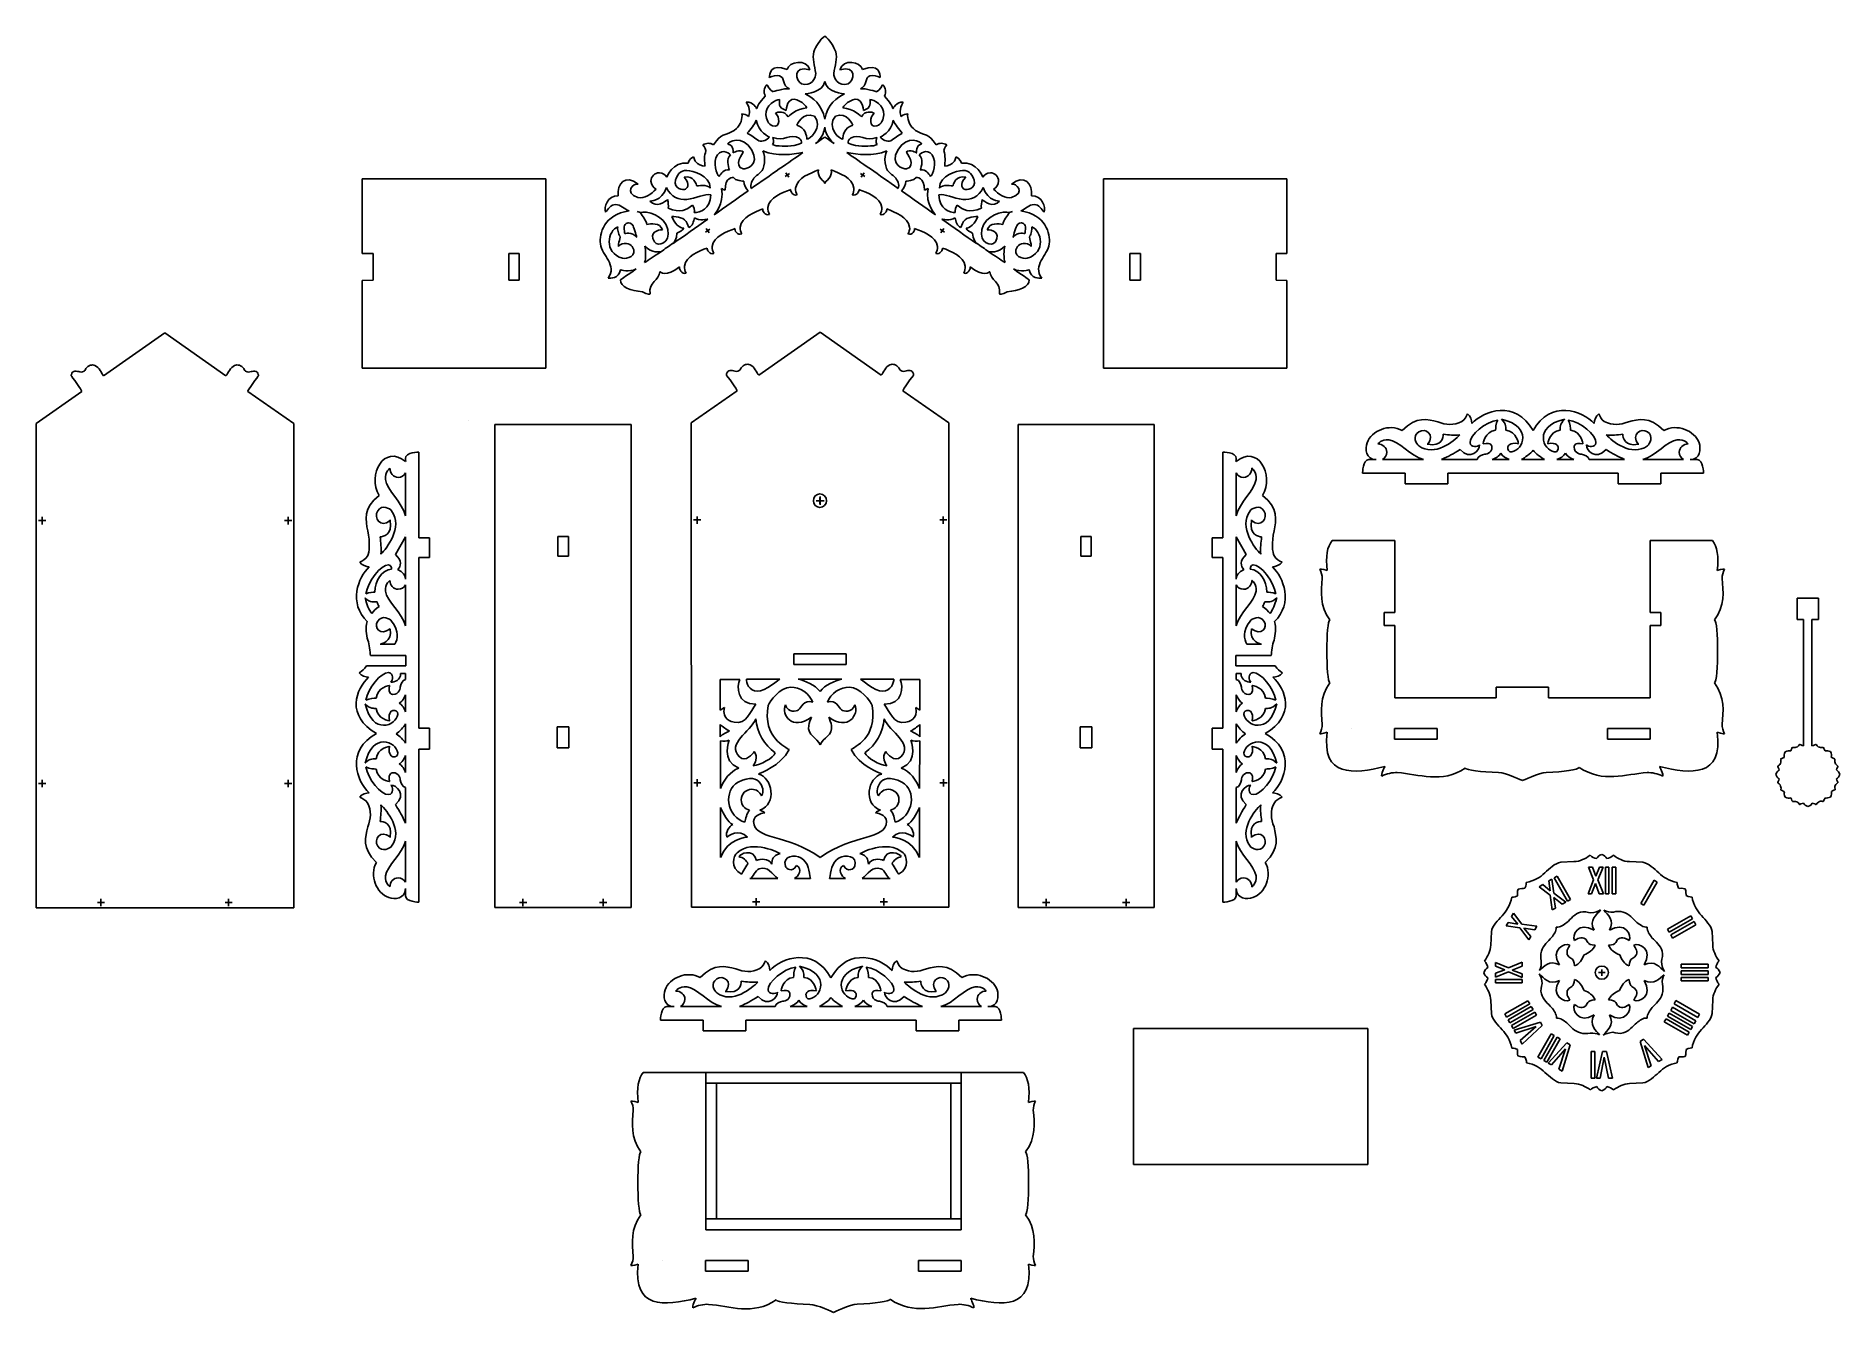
# Model space of a CAD drawing. Header units: millimetres. Extents: x -360 to 715, y -218 to 545.
import ezdxf

# ---------------------------------------------------------------- set-up
doc = ezdxf.new("R2010")
doc.units = ezdxf.units.MM
doc.layers.add('DP10-10_Mantle_Clock', color=7, linetype='CONTINUOUS')

msp = doc.modelspace()

# ---------------------------------------------------------------- linework, layer by layer
at = {"layer": 'DP10-10_Mantle_Clock', "color": 7}
for p, q in [((110.3, 544.7), (110.3, 544.7)), ((110.3, 517.5), (110.3, 517.5)), ((83.4, 506.9), (83.4, 506.9)), ((137.2, 506.9), (137.2, 506.9)), ((69.5, 494.6), (69.5, 494.6)), ((69.5, 494.6), (69.5, 494.6)), ((93.7, 491.6), (93.7, 491.6)), ((110.3, 484.5), (110.3, 484.5)), ((127, 491.6), (127, 491.6)), ((151.1, 494.6), (151.1, 494.6)), ((151.1, 494.6), (151.1, 494.6)), ((43.9, 479.8), (45.7, 482.3)), ((54.2, 473.8), (54.2, 473.8)), ((66.8, 476.7), (66.8, 476.7)), ((81.4, 479.3), (79.1, 480)), ((95.1, 483.8), (95.1, 483.8)), ((125.6, 483.8), (125.6, 483.8)), ((139.3, 479.3), (141.6, 480)), ((153.8, 476.7), (153.8, 476.7)), ((166.5, 473.8), (166.5, 473.8)), ((175, 482.3), (176.8, 479.8)), ((32, 472.6), (33, 470.1)), ((38.9, 467.2), (38.9, 467.2)), ((86.7, 460.9), (89.3, 462.8)), ((87.1, 463.2), (88.9, 460.5)), ((134.2, 460.9), (131.5, 462.8)), ((133.8, 463.2), (131.9, 460.5)), ((181.8, 467.2), (181.8, 467.2)), ((187.7, 470.1), (188.6, 472.6)), ((-56, 459.6), (-165.4, 459.6)), ((-165.4, 459.6), (-165.4, 415.1)), ((-56, 346.8), (-56, 459.6)), ((32.5, 458.3), (33, 457.8)), ((42, 454), (42, 454)), ((64.6, 452.4), (64.6, 452.4)), ((66.5, 453.8), (66.5, 453.8)), ((154.1, 453.8), (154.1, 453.8)), ((156.1, 452.4), (156.1, 452.4)), ((178.7, 454), (178.7, 454)), ((188.1, 458.3), (187.7, 457.8)), ((276.4, 346.8), (276.4, 459.6)), ((276.4, 459.6), (385.8, 459.6)), ((385.8, 459.6), (385.8, 415.1)), ((42.3, 450), (42.3, 450)), ((178.3, 450), (178.3, 450)), ((-13.1, 430.9), (-13.1, 430.9)), ((0.4, 439.5), (-1.6, 440)), ((0.2, 439.5), (0.2, 439.5)), ((28.2, 433), (29.2, 430.5)), ((40.6, 435.6), (40.6, 435.6)), ((180, 435.6), (180, 435.6)), ((192.4, 433), (191.5, 430.5)), ((220.3, 439.5), (222.3, 440)), ((220.5, 439.5), (220.5, 439.5)), ((233.7, 430.9), (233.7, 430.9)), ((-8.9, 426.9), (-8.9, 426.9)), ((39.1, 427.7), (41.8, 429.6)), ((39.5, 430), (41.4, 427.3)), ((181.7, 427.7), (179, 429.6)), ((181.3, 430), (179.4, 427.3)), ((229.6, 426.9), (229.6, 426.9)), ((-165.4, 415.1), (-159, 415.1)), ((-165.4, 415.1), (-165.4, 415.1)), ((-159, 415.1), (-159, 399.1)), ((-71.8, 415.1), (-78.1, 415.1)), ((-78.1, 415.1), (-78.1, 399.1)), ((-71.8, 399.1), (-71.8, 415.1)), ((-71.8, 415.1), (-71.8, 415.1)), ((2.8, 409.6), (2.8, 409.6)), ((217.8, 409.6), (217.8, 409.6)), ((292.2, 415.1), (298.5, 415.1)), ((292.2, 399.1), (292.2, 415.1)), ((292.2, 415.1), (292.2, 415.1)), ((298.5, 415.1), (298.5, 399.1)), ((385.8, 415.1), (379.4, 415.1)), ((379.4, 415.1), (379.4, 399.1)), ((385.8, 415.1), (385.8, 415.1)), ((-159, 399.1), (-165.4, 399)), ((-165.4, 399), (-165.4, 346.8)), ((-78.1, 399.1), (-71.8, 399.1)), ((298.5, 399.1), (292.2, 399.1)), ((379.4, 399.1), (385.8, 399)), ((385.8, 399), (385.8, 346.8)), ((-319.6, 342.2), (-283.1, 367.7)), ((-283.1, 367.7), (-246.7, 342.2)), ((71, 342.6), (107.5, 368.1)), ((107.5, 368.1), (143.9, 342.6)), ((-165.4, 346.8), (-56, 346.8)), ((385.8, 346.8), (276.4, 346.8)), ((-359.9, 313.7), (-332.5, 332.7)), ((-233.7, 332.7), (-206.3, 313.7)), ((30.7, 314.1), (58.1, 333.1)), ((156.8, 333.1), (184.2, 314.1)), ((-359.8, 25), (-359.9, 313.7)), ((-206.4, 313.7), (-206.4, 313.7)), ((-206.3, 313.7), (-206.3, 25)), ((-102, 315.8), (-102, 315.8)), ((-86.3, 25.1), (-86.3, 313.1)), ((-5.1, 313.1), (-5.1, 25.1)), ((30.8, 25.4), (30.7, 314.1)), ((184.2, 314.1), (184.2, 314.1)), ((184.2, 314.1), (184.2, 25.4)), ((225.5, 313.1), (225.5, 25.1)), ((306.6, 25.1), (306.6, 313.1)), ((511.5, 315.8), (511.5, 315.8)), ((513.7, 316.3), (513.7, 316.3)), ((551.4, 316.3), (551.4, 316.3)), ((553.5, 315.8), (553.5, 315.8)), ((446.5, 304), (446.5, 304)), ((469.5, 301.3), (469.6, 301.3)), ((488.9, 306.9), (488.9, 306.9)), ((488.9, 306.9), (488.9, 306.9)), ((576.1, 306.9), (576.1, 306.9)), ((576.1, 306.9), (576.1, 306.9)), ((595.5, 301.3), (595.4, 301.3)), ((618.5, 304), (618.5, 304)), ((439, 292.2), (434.7, 292.2)), ((518.3, 292.2), (518.3, 292.2)), ((532.5, 297.8), (532.5, 297.8)), ((546.8, 292.2), (546.8, 292.2)), ((630.4, 292.2), (626.1, 292.2)), ((-151.5, 280.3), (-151.5, 280.3)), ((-86.3, 280.9), (-86.3, 280.9)), ((306.6, 280.9), (306.6, 280.9)), ((367.4, 280.3), (367.4, 280.3)), ((456.3, 284.2), (456.3, 277.8)), ((481.7, 277.8), (481.7, 284.2)), ((481.7, 284.2), (583.3, 284.2)), ((583.3, 284.2), (583.3, 277.8)), ((583.3, 284.2), (583.3, 284.2)), ((608.7, 277.8), (608.7, 284.2)), ((107.4, 269.6), (107.4, 265.8)), ((107.5, 270.1), (107.5, 265.3)), ((456.3, 277.8), (481.7, 277.8)), ((583.3, 277.8), (608.7, 277.8)), ((34.3, 258.3), (34.3, 254)), ((103.5, 267.7), (103.5, 267.7)), ((105.1, 267.7), (109.9, 267.7)), ((105.5, 267.7), (109.4, 267.7)), ((180.9, 258.3), (180.9, 254)), ((-358.5, 255.8), (-354.1, 255.8)), ((-356.3, 258), (-356.3, 253.6)), ((-207.5, 255.8), (-211.8, 255.8)), ((-209.6, 258), (-209.6, 253.6)), ((-206.3, 247.5), (-206.3, 247.5)), ((-148.8, 256.2), (-148.8, 256.1)), ((32.1, 256.2), (36.4, 256.2)), ((183.1, 256.2), (178.8, 256.2)), ((184.2, 247.9), (184.2, 247.9)), ((364.7, 256.2), (364.7, 256.1)), ((-139.6, 247.3), (-139.6, 247.3)), ((-131.6, 245.5), (-125.4, 245.5)), ((-131.6, 245.5), (-131.6, 245.5)), ((-125.4, 245.5), (-125.4, 239.3)), ((-125.4, 239.3), (-125.4, 233.8)), ((-48.9, 234.6), (-48.9, 246.3)), ((-48.9, 246.3), (-42.5, 246.3)), ((-42.5, 246.3), (-42.5, 234.6)), ((269.2, 246.3), (262.9, 246.3)), ((262.9, 246.3), (262.9, 234.6)), ((269.2, 234.6), (269.2, 246.3)), ((347.6, 245.5), (341.3, 245.5)), ((341.3, 245.5), (341.3, 239.3)), ((341.3, 239.3), (341.3, 233.8)), ((347.6, 245.5), (347.6, 245.5)), ((355.6, 247.3), (355.6, 247.3)), ((450.1, 243.9), (412.7, 243.9)), ((450.1, 201), (450.1, 243.9)), ((450.1, 243.9), (450.1, 243.9)), ((639.5, 243.9), (602.4, 243.9)), ((602.4, 243.9), (602.4, 201)), ((639.5, 243.9), (639.5, 243.9)), ((-147.9, 226.9), (-147.9, 226.9)), ((-125.4, 233.8), (-131.7, 233.8)), ((-42.5, 234.6), (-48.9, 234.6)), ((-48.9, 234.6), (-48.9, 234.6)), ((262.9, 234.6), (269.2, 234.6)), ((269.2, 234.6), (269.2, 234.6)), ((341.3, 233.8), (347.6, 233.8)), ((363.9, 226.9), (363.9, 226.9)), ((-151.5, 213.7), (-151.5, 213.7)), ((367.4, 213.7), (367.4, 213.7)), ((690, 196.9), (690, 209.6)), ((690, 209.6), (702.7, 209.6)), ((702.7, 209.6), (702.7, 196.9)), ((-159.8, 200.5), (-159.8, 200.5)), ((375.8, 200.5), (375.8, 200.5)), ((443.7, 193.2), (443.7, 201)), ((443.7, 201), (450.1, 201)), ((602.4, 201), (608.7, 201)), ((608.7, 201), (608.7, 193.2)), ((693.8, 196.9), (690, 196.9)), ((693.8, 121.6), (693.8, 196.9)), ((702.7, 196.9), (698.8, 196.9)), ((698.8, 196.9), (698.8, 121.6)), ((-148.8, 190.7), (-148.8, 190.6)), ((364.7, 190.7), (364.7, 190.6)), ((450.1, 193.2), (443.7, 193.2)), ((450.1, 150.2), (450.1, 193.2)), ((608.7, 193.2), (602.4, 193.2)), ((602.4, 193.2), (602.4, 150.2)), ((-139.5, 175.4), (-160.6, 175.4)), ((-146, 182.2), (-154.8, 182.2)), ((-154.8, 182.2), (-154.8, 182.2)), ((-139.5, 169.2), (-139.5, 175.4)), ((91.9, 176.5), (123.1, 176.5)), ((91.9, 170.1), (91.9, 176.5)), ((91.9, 176.5), (91.9, 176.5)), ((123.1, 176.5), (123.1, 170.1)), ((355.4, 169.2), (355.4, 175.4)), ((355.4, 175.4), (376.5, 175.4)), ((361.9, 182.2), (370.7, 182.2)), ((370.7, 182.2), (370.7, 182.2)), ((-162.9, 169.2), (-139.5, 169.2)), ((-142.6, 164.6), (-139.6, 164.6)), ((83.5, 161.4), (63.6, 161.4)), ((83.5, 161.4), (83.5, 161.4)), ((123.1, 170.1), (91.9, 170.1)), ((120.4, 161.4), (94.5, 161.4)), ((131.5, 161.4), (151.4, 161.4)), ((131.5, 161.4), (131.5, 161.4)), ((378.8, 169.2), (355.4, 169.2)), ((358.5, 164.6), (355.6, 164.6)), ((59.7, 161.2), (47.9, 161.2)), ((47.9, 161.2), (47.9, 142.8)), ((107.5, 154), (107.5, 154)), ((155.2, 161.2), (167, 161.2)), ((167, 161.2), (167, 142.8)), ((541.8, 156.5), (510.6, 156.5)), ((510.6, 156.5), (510.6, 150.2)), ((541.8, 150.2), (541.8, 156.5)), ((-163.7, 146.6), (-163.7, 146.6)), ((-163.2, 148.7), (-163.2, 148.7)), ((-139.6, 141.9), (-139.6, 141.9)), ((47.9, 142.8), (50.5, 144.5)), ((69.3, 146.4), (69.3, 146.4)), ((145.7, 146.4), (145.7, 146.4)), ((167, 142.8), (164.5, 144.5)), ((355.6, 141.9), (355.6, 141.9)), ((379.1, 148.7), (379.1, 148.7)), ((379.7, 146.6), (379.7, 146.6)), ((510.6, 150.2), (450.1, 150.2)), ((602.4, 150.2), (541.8, 150.2)), ((-139.6, 134.6), (-139.6, 134.6)), ((-131.6, 132.1), (-125.4, 132.1)), ((-125.4, 132.1), (-125.4, 119.5)), ((-49.2, 120.3), (-49.2, 132.9)), ((-49.2, 132.9), (-42.2, 132.9)), ((-42.2, 132.9), (-42.2, 120.3)), ((47.9, 127), (47.9, 134.3)), ((53.6, 130.5), (53.6, 130.5)), ((161.4, 130.5), (161.4, 130.5)), ((167, 127), (167, 134.3)), ((269.6, 132.9), (262.5, 132.9)), ((262.5, 132.9), (262.5, 120.3)), ((269.6, 120.3), (269.6, 132.9)), ((347.6, 132.1), (341.3, 132.1)), ((341.3, 132.1), (341.3, 119.5)), ((355.6, 134.6), (355.6, 134.6)), ((424.5, 131.8), (424.5, 131.8)), ((449.9, 131.8), (475.3, 131.8)), ((449.9, 125.5), (449.9, 131.8)), ((449.9, 131.8), (449.9, 131.8)), ((475.3, 131.8), (475.3, 125.5)), ((576.9, 131.8), (576.9, 131.8)), ((576.9, 131.8), (602.3, 131.8)), ((576.9, 125.5), (576.9, 131.8)), ((602.3, 131.8), (602.3, 125.5)), ((-125.4, 119.5), (-131.7, 119.5)), ((-42.2, 120.3), (-49.2, 120.3)), ((-49.2, 120.3), (-49.2, 120.3)), ((48.1, 124.5), (48.2, 96.1)), ((107.5, 122.1), (107.5, 122.1)), ((166.9, 124.5), (166.7, 96.1)), ((262.5, 120.3), (269.6, 120.3)), ((269.6, 120.3), (269.6, 120.3)), ((341.3, 119.5), (347.6, 119.5)), ((475.3, 125.5), (449.9, 125.5)), ((602.3, 125.5), (576.9, 125.5)), ((693.8, 121.6), (693.8, 121.6)), ((-163.7, 111.2), (-163.7, 111.2)), ((-163.2, 109), (-163.2, 109)), ((-139.6, 115.8), (-139.6, 115.8)), ((67.7, 109.6), (67.7, 109.6)), ((147.2, 109.6), (147.2, 109.6)), ((355.6, 115.8), (355.6, 115.8)), ((379.1, 109), (379.1, 109)), ((379.7, 111.2), (379.7, 111.2)), ((-358.4, 99.1), (-354.1, 99.1)), ((-356.2, 101.3), (-356.2, 97)), ((-207.4, 99.1), (-211.7, 99.1)), ((-209.6, 101.3), (-209.6, 97)), ((32.2, 99.5), (36.5, 99.5)), ((34.3, 101.7), (34.3, 97.4)), ((183.2, 99.5), (178.8, 99.5)), ((181, 101.7), (181, 97.4)), ((-154.3, 86.4), (-154.3, 86.4)), ((-154.3, 86.4), (-154.3, 86.4)), ((48.2, 96.1), (48.2, 96.1)), ((166.7, 96.1), (166.7, 96.1)), ((370.2, 86.4), (370.2, 86.4)), ((370.2, 86.4), (370.2, 86.4)), ((48.2, 84.7), (48.2, 55)), ((65.5, 83.2), (65.5, 83.2)), ((149.5, 83.2), (149.5, 83.2)), ((166.7, 84.7), (166.7, 55)), ((-148.8, 67), (-148.8, 67.1)), ((364.7, 67), (364.7, 67.1)), ((48.2, 55), (48.2, 55)), ((83.8, 57.3), (83.8, 57.3)), ((131.2, 57.3), (131.2, 57.3)), ((166.7, 55), (166.7, 55)), ((-151.5, 44), (-151.5, 44)), ((367.4, 44), (367.4, 44)), ((545.1, 42.8), (546.9, 43.8)), ((546.9, 43.8), (554.9, 30)), ((549, 52.2), (556.9, 52.6)), ((568.6, 41.6), (565.5, 49.3)), ((565.5, 49.3), (567.9, 49.3)), ((567.9, 49.3), (569.9, 43.8)), ((569.9, 43.8), (572.1, 49.3)), ((574.3, 49.3), (571.1, 41.7)), ((572.1, 49.3), (574.3, 49.3)), ((575.7, 33.3), (575.7, 49.3)), ((575.7, 49.3), (577.8, 49.3)), ((577.8, 49.3), (577.8, 33.3)), ((579.7, 33.3), (579.7, 49.3)), ((579.7, 49.3), (581.8, 49.3)), ((581.8, 49.3), (581.8, 33.3)), ((590, 52.6), (597.9, 52.2)), ((-139.6, 32.2), (-139.6, 36.5)), ((82.4, 42.4), (82.4, 42.4)), ((82.4, 42.4), (82.4, 42.4)), ((92.3, 42.4), (92.3, 42.4)), ((92.3, 42.4), (101.7, 42.4)), ((101.7, 42.4), (101.7, 42.4)), ((122.6, 42.4), (113.2, 42.4)), ((113.2, 42.4), (113.2, 42.4)), ((122.6, 42.4), (122.6, 42.4)), ((132.5, 42.4), (132.5, 42.4)), ((132.5, 42.4), (132.5, 42.4)), ((355.5, 32.2), (355.5, 36.5)), ((536.2, 37.6), (538.3, 38.9)), ((542.8, 32.5), (536.2, 37.6)), ((538.3, 38.9), (542.8, 35.1)), ((541.9, 41), (543.8, 42.1)), ((542.8, 35.1), (541.9, 41)), ((544, 23.7), (542.8, 32.5)), ((543.8, 42.1), (544.9, 33.8)), ((544.9, 33.8), (552, 28.3)), ((553.1, 28.9), (545.1, 42.8)), ((565.3, 33.3), (568.6, 41.6)), ((567.4, 33.3), (565.3, 33.3)), ((569.8, 39.4), (567.4, 33.3)), ((567.4, 33.3), (567.4, 33.3)), ((572, 33.3), (569.8, 39.4)), ((571.1, 41.7), (574.5, 33.3)), ((574.5, 33.3), (572, 33.3)), ((577.8, 33.3), (575.7, 33.3)), ((575.7, 33.3), (575.7, 33.3)), ((581.8, 33.3), (579.7, 33.3)), ((579.7, 33.3), (579.7, 33.3)), ((596.8, 27.6), (604.8, 41.4)), ((606.6, 40.3), (598.6, 26.5)), ((604.8, 41.4), (606.6, 40.3)), ((-206.3, 25), (-359.8, 25)), ((-323.3, 28.1), (-319, 28.1)), ((-321.2, 30.3), (-321.2, 26)), ((-242.9, 28.1), (-247.2, 28.1)), ((-245.1, 30.3), (-245.1, 26)), ((-5.1, 25.1), (-86.3, 25.1)), ((-71.7, 28.2), (-67.4, 28.2)), ((-69.6, 30.3), (-69.6, 26)), ((-19.7, 28.2), (-24, 28.2)), ((-21.9, 30.3), (-21.9, 26)), ((184.2, 25.4), (30.8, 25.4)), ((67.2, 28.5), (71.6, 28.5)), ((69.4, 30.7), (69.4, 26.4)), ((147.7, 28.5), (143.3, 28.5)), ((145.5, 30.7), (145.5, 26.4)), ((225.5, 25.1), (306.6, 25.1)), ((240.1, 28.2), (244.4, 28.2)), ((242.2, 30.3), (242.2, 26)), ((292.1, 28.2), (287.8, 28.2)), ((289.9, 30.3), (289.9, 26)), ((519.7, 19.9), (520.8, 21.8)), ((520.8, 21.8), (525.9, 15.2)), ((545.9, 24.8), (544, 23.7)), ((549.9, 27.1), (544.9, 31.2)), ((544.9, 31.2), (545.9, 24.8)), ((545.9, 24.8), (545.9, 24.8)), ((552, 28.3), (549.9, 27.1)), ((554.9, 30), (553.1, 28.9)), ((553.1, 28.9), (553.1, 28.9)), ((567, 22), (567, 22)), ((598.6, 26.5), (596.8, 27.6)), ((596.8, 27.6), (596.8, 27.6)), ((516.4, 14.2), (517.6, 16.3)), ((524.7, 13), (516.4, 14.2)), ((517.6, 16.3), (523.4, 15.3)), ((523.4, 15.3), (519.7, 19.9)), ((530.1, 6), (524.7, 13)), ((525.9, 15.2), (534.7, 14)), ((533.5, 11.9), (527.1, 12.9)), ((527.1, 12.9), (531.2, 7.9)), ((534.7, 14), (533.5, 11.9)), ((612.7, 12.2), (626.5, 20.2)), ((613.7, 10.4), (612.7, 12.2)), ((612.7, 12.2), (612.7, 12.2)), ((627.6, 18.4), (613.7, 10.4)), ((614.7, 8.8), (628.5, 16.8)), ((629.5, 14.9), (615.7, 7)), ((626.5, 20.2), (627.6, 18.4)), ((628.5, 16.8), (629.5, 14.9)), ((639.3, 10.9), (639.7, 3)), ((507.3, 2.8), (507.7, 10.7)), ((531.2, 7.9), (530.1, 6)), ((531.2, 7.9), (531.2, 7.9)), ((615.7, 7), (614.7, 8.8)), ((614.7, 8.8), (614.7, 8.8)), ((93, -10.3), (93, -10.3)), ((95.2, -9.8), (95.2, -9.8)), ((132.9, -9.8), (132.9, -9.8)), ((135, -10.3), (135, -10.3)), ((510.2, -9.8), (510.2, -7.6)), ((510.2, -7.6), (517.8, -10.8)), ((515.7, -11.9), (510.2, -9.8)), ((517.8, -10.8), (526.1, -7.4)), ((526.1, -9.8), (520.1, -12.1)), ((526.1, -7.4), (526.1, -9.8)), ((609.1, -7.1), (609.1, -7.1)), ((620.9, -10.7), (620.9, -8.6)), ((620.9, -8.6), (636.9, -8.6)), ((636.9, -10.7), (620.9, -10.7)), ((636.9, -8.6), (636.9, -10.7)), ((636.9, -10.7), (636.9, -10.7)), ((70.4, -19.3), (70.4, -19.3)), ((70.4, -19.3), (70.4, -19.3)), ((157.7, -19.3), (157.7, -19.3)), ((157.7, -19.3), (157.7, -19.3)), ((510.2, -14), (515.7, -11.9)), ((517.9, -13.2), (510.2, -16.4)), ((510.2, -16.4), (510.2, -14)), ((510.2, -19.8), (510.2, -17.8)), ((510.2, -17.8), (526.1, -17.8)), ((526.1, -19.8), (510.2, -19.8)), ((526.1, -16.6), (517.9, -13.2)), ((520.1, -12.1), (526.1, -14.4)), ((526.1, -14.4), (526.1, -16.6)), ((526.1, -14.4), (526.1, -14.4)), ((526.1, -17.8), (526.1, -19.8)), ((526.1, -19.8), (526.1, -19.8)), ((537.9, -20.2), (537.9, -20.2)), ((569.6, -13.6), (569.6, -13.6)), ((571.6, -13.6), (575.5, -13.6)), ((573.5, -11.7), (573.5, -15.6)), ((620.9, -14.7), (620.9, -12.6)), ((620.9, -12.6), (636.9, -12.6)), ((636.9, -14.7), (620.9, -14.7)), ((620.9, -18.6), (620.9, -16.5)), ((620.9, -16.5), (636.9, -16.5)), ((636.9, -18.6), (620.9, -18.6)), ((636.9, -12.6), (636.9, -14.7)), ((636.9, -14.7), (636.9, -14.7)), ((636.9, -16.5), (636.9, -18.6)), ((636.9, -18.6), (636.9, -18.6)), ((28, -22.1), (28, -22.1)), ((51, -24.8), (51.1, -24.8)), ((114, -28.4), (114, -28.4)), ((177, -24.8), (177, -24.8)), ((200, -22.1), (200, -22.1)), ((507.7, -38.1), (507.3, -30.2)), ((515.7, -38.3), (529.5, -30.4)), ((530.6, -32.2), (516.7, -40.1)), ((529.5, -30.4), (530.6, -32.2)), ((530.6, -32.2), (530.6, -32.2)), ((616.6, -32.2), (617.7, -30.2)), ((630.7, -40.3), (616.6, -32.2)), ((617.7, -30.2), (631.8, -38.4)), ((639.7, -30.1), (639.3, -38)), ((20.5, -33.9), (16.2, -33.9)), ((37.8, -41.9), (37.8, -48.3)), ((63.2, -48.3), (63.2, -41.9)), ((63.2, -41.9), (164.8, -41.9)), ((99.8, -33.9), (99.8, -33.9)), ((128.3, -33.9), (128.3, -33.9)), ((164.8, -41.9), (164.8, -48.3)), ((164.8, -41.9), (164.8, -41.9)), ((190.2, -48.3), (190.2, -41.9)), ((211.9, -33.9), (207.6, -33.9)), ((516.7, -40.1), (515.7, -38.3)), ((517.7, -41.8), (531.5, -33.8)), ((518.7, -43.6), (517.7, -41.8)), ((532.6, -35.6), (518.7, -43.6)), ((519.7, -45.2), (533.5, -37.2)), ((534.5, -39), (520.7, -47)), ((531.5, -33.8), (532.6, -35.6)), ((532.6, -35.6), (532.6, -35.6)), ((533.5, -37.2), (534.5, -39)), ((534.5, -39), (534.5, -39)), ((610.7, -43), (611.8, -41.2)), ((611.8, -41.2), (625.6, -49.2)), ((612.7, -39.6), (613.7, -37.8)), ((626.5, -47.6), (612.7, -39.6)), ((613.7, -37.8), (627.6, -45.8)), ((614.7, -36.2), (615.7, -34.3)), ((628.5, -44.1), (614.7, -36.2)), ((615.7, -34.3), (629.6, -42.3)), ((629.6, -42.3), (628.5, -44.1)), ((631.8, -38.4), (630.7, -40.3)), ((631.8, -38.4), (631.8, -38.4)), ((37.8, -48.3), (63.2, -48.3)), ((164.8, -48.3), (190.2, -48.3)), ((434, -47), (294.4, -47)), ((294.4, -47), (294.4, -128)), ((434, -128), (434, -47)), ((434, -47), (434, -47)), ((520.7, -47), (519.7, -45.2)), ((521.2, -47.9), (536.9, -43.1)), ((522.3, -49.8), (521.2, -47.9)), ((534.4, -45.7), (522.3, -49.8)), ((524.9, -54.2), (534.4, -45.7)), ((538, -45.1), (526, -56.2)), ((535.4, -64), (543.4, -50.2)), ((536.9, -43.1), (538, -45.1)), ((536.9, -43.1), (536.9, -43.1)), ((545.2, -51.2), (537.3, -65.1)), ((538.9, -66), (546.9, -52.2)), ((548.7, -53.2), (540.7, -67)), ((543.4, -50.2), (545.2, -51.2)), ((545.2, -51.2), (545.2, -51.2)), ((546.9, -52.2), (548.7, -53.2)), ((548.7, -53.2), (548.7, -53.2)), ((580.1, -49.2), (580.1, -49.2)), ((596.3, -54.6), (598.3, -53.4)), ((598.3, -53.4), (609.4, -65.5)), ((624.6, -51), (610.7, -43)), ((625.6, -49.2), (624.6, -51)), ((624.6, -51), (624.6, -51)), ((627.6, -45.8), (626.5, -47.6)), ((626.5, -47.6), (626.5, -47.6)), ((628.5, -44.1), (628.5, -44.1)), ((523.5, -63.3), (523.5, -63.3)), ((526, -56.2), (524.9, -54.2)), ((537.3, -65.1), (535.4, -64)), ((541.6, -67.6), (552.7, -55.5)), ((551.9, -59.1), (543.5, -68.6)), ((547.9, -71.2), (551.9, -59.1)), ((554.7, -56.7), (549.9, -72.3)), ((552.7, -55.5), (554.7, -56.7)), ((552.7, -55.5), (552.7, -55.5)), ((567.2, -76.6), (567.2, -60.6)), ((567.2, -60.6), (569.3, -60.6)), ((569.3, -60.6), (569.3, -76.6)), ((569.3, -60.6), (569.3, -60.6)), ((570.3, -76.6), (573.9, -60.6)), ((575, -64.1), (572.5, -76.6)), ((573.9, -60.6), (576.3, -60.6)), ((573.9, -60.6), (573.9, -60.6)), ((577.6, -76.6), (575, -64.1)), ((576.3, -60.6), (579.9, -76.6)), ((601.1, -70.2), (596.3, -54.6)), ((596.3, -54.6), (596.3, -54.6)), ((607.4, -66.6), (598.9, -57.1)), ((598.9, -57.1), (603, -69.2)), ((228.8, -73.2), (2, -73.2)), ((39.4, -166.9), (39.4, -73.2)), ((191.7, -73.2), (191.7, -166.9)), ((228.8, -73.2), (228.8, -73.2)), ((540.7, -67), (538.9, -66)), ((543.5, -68.6), (541.6, -67.6)), ((549.9, -72.3), (547.9, -71.2)), ((603, -69.2), (601.1, -70.2)), ((609.4, -65.5), (607.4, -66.6)), ((47.2, -79.5), (40, -79.5)), ((45.8, -79.5), (45.8, -160.5)), ((185.4, -79.5), (45.8, -79.5)), ((185.4, -79.5), (185.4, -160.5)), ((191.7, -79.5), (185.4, -79.5)), ((557, -79.8), (549.1, -79.4)), ((569.3, -76.6), (567.2, -76.6)), ((572.5, -76.6), (570.3, -76.6)), ((579.9, -76.6), (577.6, -76.6)), ((598, -79.4), (590.1, -79.8)), ((294.4, -128), (434, -128)), ((47.2, -160.5), (40, -160.5)), ((185.4, -160.5), (45.8, -160.5)), ((191.7, -160.5), (183.9, -160.5)), ((191.7, -166.9), (39.4, -166.9)), ((13.8, -185.2), (13.8, -185.2)), ((39.2, -185.2), (64.6, -185.2)), ((39.2, -191.6), (39.2, -185.2)), ((39.2, -185.2), (39.2, -185.2)), ((64.6, -191.6), (39.2, -191.6)), ((64.6, -185.2), (64.6, -191.6)), ((166.2, -185.2), (166.2, -185.2)), ((166.2, -191.6), (166.2, -185.2)), ((166.2, -185.2), (191.6, -185.2)), ((191.6, -191.6), (166.2, -191.6)), ((191.6, -185.2), (191.6, -191.6)), ((149.3, -208.4), (149.3, -208.4))]:
    msp.add_line(p, q, dxfattribs=at)
at = {"layer": 'DP10-10_Mantle_Clock'}
for p, q in [((-5.1, 313.1), (-86.3, 313.1)), ((225.5, 313.1), (306.6, 313.1)), ((-145.7, 235.7), (-139.6, 246.2)), ((-139.6, 221), (-139.6, 246.2)), ((361.6, 235.7), (355.5, 246.2)), ((355.5, 221), (355.5, 246.2))]:
    msp.add_line(p, q, dxfattribs=at)
at = {"layer": 'DP10-10_Mantle_Clock', "color": 7}
for points in [[(103.8, 535.2), (104.8, 538.2), (107.5, 542.6), (110.3, 544.7)], [(110.3, 544.7), (113.1, 542.6), (115.8, 538.2), (116.8, 535.2)], [(77.2, 519.9), (77.3, 521.4), (77.8, 529), (87.8, 524.7)], [(87.8, 524.7), (88.9, 529.5), (99.5, 531.4), (101.4, 524.5)], [(101.4, 524.5), (90.7, 527.6), (92.9, 517.7), (96.5, 516.3)], [(104.9, 522.4), (104.4, 526.8), (102.6, 531.6), (103.8, 535.2)], [(116.8, 535.2), (118.1, 531.6), (116.3, 526.8), (115.7, 522.4)], [(119.3, 524.5), (121.2, 531.4), (131.7, 529.5), (132.8, 524.7)], [(124.2, 516.3), (127.7, 517.7), (130, 527.6), (119.3, 524.5)], [(132.8, 524.7), (142.9, 529), (143.3, 521.4), (143.4, 519.9)], [(83.4, 520.9), (81.3, 521.3), (79.2, 521.1), (77.2, 519.9)], [(89.2, 513.3), (85, 514.9), (86.5, 520.3), (83.4, 520.9)], [(96.5, 516.3), (102.1, 514.2), (105.2, 520), (104.9, 522.4)], [(110.3, 517.5), (109.4, 511.2), (98.7, 510.2), (98.7, 510.2)], [(122, 510.2), (122, 510.2), (111.2, 511.2), (110.3, 517.5)], [(115.7, 522.4), (115.4, 520), (118.5, 514.2), (124.2, 516.3)], [(137.2, 520.9), (134.1, 520.3), (135.6, 514.9), (131.5, 513.3)], [(143.4, 519.9), (141.5, 521.1), (139.4, 521.3), (137.2, 520.9)], [(63.5, 505.2), (67.6, 505.7), (69.8, 501.4), (69.8, 501.4)], [(69.8, 501.4), (70, 503), (71.3, 505), (74.8, 508.9)], [(74.8, 508.9), (73.8, 511.3), (73.9, 513.7), (75.9, 515.7)], [(75.2, 497.8), (74.8, 503.3), (81.2, 506.9), (83.4, 506.9)], [(75.9, 515.7), (75.9, 515.7), (77.6, 512.2), (79.5, 511.5)], [(79.5, 511.5), (79.5, 511.5), (85.9, 513.6), (89.2, 513.3)], [(83.4, 506.9), (83.3, 505.2), (82.2, 501.8), (87.2, 500.4)], [(87.2, 500.4), (87.7, 502.5), (87.7, 504.2), (89.3, 505.9)], [(89.3, 505.9), (92.6, 509.3), (98.5, 504), (99.7, 501.9)], [(98.7, 510.2), (102.8, 508.2), (108.8, 504.1), (110.3, 495.1)], [(110.3, 495.1), (111.8, 504.1), (117.8, 508.2), (122, 510.2)], [(131.3, 505.9), (128.1, 509.3), (122.2, 504), (121, 501.9)], [(133.4, 500.4), (133, 502.5), (132.9, 504.2), (131.3, 505.9)], [(131.5, 513.3), (134.7, 513.6), (141.1, 511.5), (141.1, 511.5)], [(137.2, 506.9), (137.4, 505.2), (138.4, 501.8), (133.4, 500.4)], [(145.5, 497.8), (145.9, 503.3), (139.5, 506.9), (137.2, 506.9)], [(141.1, 511.5), (143.1, 512.2), (144.8, 515.7), (144.8, 515.7)], [(144.8, 515.7), (146.8, 513.7), (146.9, 511.3), (145.9, 508.9)], [(145.9, 508.9), (149.3, 505), (150.6, 503), (150.9, 501.4)], [(150.9, 501.4), (150.9, 501.4), (153.1, 505.7), (157.1, 505.2)], [(57.6, 489.6), (60, 491.6), (61.5, 495.9), (60.8, 498.3)], [(60.8, 498.3), (62.1, 498.3), (63.7, 497.8), (64.8, 496.8)], [(64.8, 496.8), (65.6, 498.1), (66.2, 500.9), (63.5, 505.2)], [(79.2, 491.2), (76.6, 492), (75.4, 494.9), (75.2, 497.8)], [(80.9, 498.8), (83.6, 496.7), (84, 489.7), (79.2, 491.2)], [(88.4, 496.5), (86.4, 500.6), (82.2, 499.3), (80.9, 498.8)], [(99.7, 501.9), (93.3, 501.6), (88.3, 496.5), (88.4, 496.5)], [(93.7, 491.6), (93.7, 491.6), (97, 499.7), (104.1, 497)], [(104.1, 497), (109.7, 490.3), (100.9, 482.4), (99.6, 483.3)], [(116.6, 497), (110.9, 490.3), (119.7, 482.4), (121.1, 483.3)], [(127, 491.6), (127, 491.6), (123.6, 499.7), (116.6, 497)], [(121, 501.9), (127.3, 501.6), (132.3, 496.5), (132.2, 496.5)], [(132.2, 496.5), (134.2, 500.6), (138.4, 499.3), (139.8, 498.8)], [(139.8, 498.8), (137, 496.7), (136.6, 489.7), (141.4, 491.2)], [(141.4, 491.2), (144.1, 492), (145.3, 494.9), (145.5, 497.8)], [(157.1, 505.2), (154.5, 500.9), (155.1, 498.1), (155.9, 496.8)], [(155.9, 496.8), (157, 497.8), (158.5, 498.3), (159.8, 498.3)], [(159.8, 498.3), (159.2, 495.9), (160.7, 491.6), (163.1, 489.6)], [(45.7, 482.3), (48.5, 486.6), (54.3, 485.9), (57.6, 489.6)], [(52.6, 480.3), (52.4, 481.4), (61.3, 486.4), (66.8, 476.7)], [(64.1, 486.7), (66, 489.3), (68.6, 491.6), (69.5, 494.6)], [(70.9, 482.2), (68.8, 483.9), (66.5, 485.6), (64.1, 486.7)], [(69.5, 494.6), (70.6, 487.2), (77.3, 484.5), (77.3, 484.5)], [(77.3, 484.5), (76, 482.8), (73.3, 481.6), (70.9, 482.2)], [(79.1, 480), (79.7, 480.8), (79.9, 481.3), (79.4, 484.3)], [(79.4, 484.3), (85.7, 481.2), (89.8, 487.2), (95.1, 483.8)], [(99.6, 483.3), (99.7, 485.1), (98.6, 490), (93.7, 491.6)], [(110.3, 490.3), (109.4, 483.8), (104.8, 480.6), (104.8, 480.6)], [(104.8, 480.6), (107.3, 482.4), (109.2, 483.7), (110.3, 484.5)], [(115.9, 480.6), (115.9, 480.6), (111.3, 483.8), (110.3, 490.3)], [(110.3, 484.5), (111.5, 483.7), (113.4, 482.4), (115.9, 480.6)], [(121.1, 483.3), (120.9, 485.1), (122, 490), (127, 491.6)], [(141.3, 484.3), (134.9, 481.2), (130.9, 487.2), (125.6, 483.8)], [(141.6, 480), (141, 480.8), (140.7, 481.3), (141.3, 484.3)], [(151.1, 494.6), (150.1, 487.2), (143.4, 484.5), (143.4, 484.5)], [(143.4, 484.5), (144.7, 482.8), (147.4, 481.6), (149.7, 482.2)], [(149.7, 482.2), (151.8, 483.9), (154.2, 485.6), (156.5, 486.7)], [(156.5, 486.7), (154.7, 489.3), (152.1, 491.6), (151.1, 494.6)], [(168, 480.3), (168.2, 481.4), (159.3, 486.4), (153.8, 476.7)], [(163.1, 489.6), (166.4, 485.9), (172.2, 486.6), (175, 482.3)], [(37.6, 479.9), (39.8, 480.9), (41.8, 481.2), (43.9, 479.8)], [(39.1, 475), (39.8, 476.9), (38.7, 478.5), (37.6, 479.9)], [(38.9, 467.2), (38.9, 467.2), (38.2, 472.8), (39.1, 475)], [(47.3, 461), (46.1, 462), (43.2, 469.4), (46.3, 473.8)], [(46.3, 473.8), (49.5, 478.3), (54.2, 473.8), (54.2, 473.8)], [(54.2, 473.8), (51.2, 471.3), (52.8, 467.1), (53.5, 464.9)], [(55.6, 475), (55.6, 475), (56.3, 479.8), (52.6, 480.3)], [(61.7, 465.5), (55.2, 467.1), (61.8, 475.4), (61.8, 475.4)], [(61.8, 475.4), (59.8, 477.8), (55.6, 475), (55.6, 475)], [(66.8, 476.7), (71.8, 467.9), (63.3, 465.1), (61.7, 465.5)], [(97.2, 475.2), (89.1, 469.5), (78.2, 462), (66.5, 453.8)], [(74.4, 469.2), (74.6, 471.7), (74.3, 474.3), (73.4, 476.2)], [(73.4, 476.2), (81.7, 472.7), (91.1, 474.2), (97.2, 475.2)], [(96.5, 480.8), (90, 478.4), (86.1, 478.9), (81.4, 479.3)], [(95.1, 483.8), (95.9, 483.1), (96.7, 481.9), (96.5, 480.8)], [(147.2, 476.2), (139, 472.7), (129.6, 474.2), (123.5, 475.2)], [(123.5, 475.2), (131.6, 469.5), (142.5, 462), (154.1, 453.8)], [(125.6, 483.8), (124.8, 483.1), (124, 481.9), (124.2, 480.8)], [(124.2, 480.8), (130.7, 478.4), (134.6, 478.9), (139.3, 479.3)], [(146.3, 469.2), (146, 471.7), (146.4, 474.3), (147.2, 476.2)], [(153.8, 476.7), (148.9, 467.9), (157.3, 465.1), (159, 465.5)], [(158.9, 475.4), (160.8, 477.8), (165.1, 475), (165.1, 475)], [(159, 465.5), (165.4, 467.1), (158.9, 475.4), (158.9, 475.4)], [(165.1, 475), (165.1, 475), (164.4, 479.8), (168, 480.3)], [(174.3, 473.8), (171.1, 478.3), (166.5, 473.8), (166.5, 473.8)], [(166.5, 473.8), (169.5, 471.3), (167.9, 467.1), (167.2, 464.9)], [(173.4, 461), (174.6, 462), (177.4, 469.4), (174.3, 473.8)], [(176.8, 479.8), (178.8, 481.2), (180.9, 480.9), (183.1, 479.9)], [(183.1, 479.9), (181.9, 478.5), (180.8, 476.9), (181.6, 475)], [(181.6, 475), (182.4, 472.8), (181.8, 467.2), (181.8, 467.2)], [(-12.8, 449.5), (-13.7, 456.5), (-8.5, 462.7), (-0.9, 456.3)], [(6.7, 458.2), (6.7, 461), (8.9, 463.2), (11.7, 463.2)], [(11.7, 463.2), (13.6, 463.2), (15.4, 462.1), (16.1, 460.5)], [(16.1, 460.5), (16.1, 460.5), (19.4, 470.1), (28.9, 469)], [(21.4, 458.9), (21.9, 461), (24, 465.1), (28.1, 464.6)], [(28.1, 464.6), (31.6, 464.2), (41.8, 462.1), (42, 454)], [(28.9, 469), (28.9, 469), (29.6, 472), (32, 472.6)], [(33, 470.1), (34.7, 468), (37, 467.2), (38.9, 467.2)], [(53.5, 464.9), (49.8, 465.1), (48.7, 462.9), (47.3, 461)], [(68.7, 460.6), (71.3, 463.2), (73.7, 463.4), (74.4, 469.2)], [(106.6, 464.9), (101.6, 462.9), (93.9, 460.3), (92.9, 454.1)], [(110.3, 456.8), (110.1, 458.4), (105.5, 460.3), (106.6, 464.9)], [(114.1, 464.9), (115.1, 460.3), (110.6, 458.4), (110.3, 456.8)], [(127.7, 454.1), (126.8, 460.3), (119.1, 462.9), (114.1, 464.9)], [(152, 460.6), (149.4, 463.2), (146.9, 463.4), (146.3, 469.2)], [(167.2, 464.9), (170.9, 465.1), (171.9, 462.9), (173.4, 461)], [(192.5, 464.6), (189.1, 464.2), (178.8, 462.1), (178.7, 454)], [(181.8, 467.2), (183.7, 467.2), (186, 468), (187.7, 470.1)], [(188.6, 472.6), (191, 472), (191.8, 469), (191.8, 469)], [(191.8, 469), (201.2, 470.1), (204.5, 460.5), (204.5, 460.5)], [(199.3, 458.9), (198.7, 461), (196.7, 465.1), (192.5, 464.6)], [(204.5, 460.5), (205.3, 462.1), (207, 463.2), (209, 463.2)], [(209, 463.2), (211.7, 463.2), (213.9, 461), (213.9, 458.2)], [(221.6, 456.3), (229.1, 462.7), (234.4, 456.5), (233.5, 449.5)], [(-0.9, 456.3), (-3.7, 457.4), (-9.7, 451.2), (-1.1, 448.5)], [(-1.1, 448.5), (2.7, 447.3), (6.9, 450.5), (9.7, 453.5)], [(6.1, 446.3), (6.1, 446.3), (13.2, 445.9), (15.9, 454.5)], [(9.7, 453.5), (8, 454.3), (6.7, 456.2), (6.7, 458.2)], [(15.9, 454.5), (18.6, 448.6), (23.4, 446.9), (28.1, 447.3)], [(26.7, 453.3), (26.3, 453.2), (19.8, 453), (21.4, 458.9)], [(34, 455.3), (33.8, 455.9), (32.3, 462.1), (26.4, 460.5)], [(26.4, 460.5), (30.7, 456.1), (27.9, 453.3), (26.7, 453.3)], [(42, 454), (40.6, 456.5), (34, 455.3), (34, 455.3)], [(44.3, 438.1), (44.3, 438.1), (50.6, 444.1), (48.7, 453.8)], [(64.6, 452.4), (57.9, 447.7), (51.1, 442.9), (44.3, 438.1)], [(48.7, 453.8), (49.5, 453.5), (50.1, 452.9), (50.9, 452.9)], [(50.9, 452.9), (50.6, 460.7), (55.9, 460.4), (55.9, 460.4)], [(55.9, 460.4), (56.6, 458.4), (62.1, 458.1), (62.1, 458.1)], [(62.1, 458.1), (62, 456.3), (63.3, 453.6), (64.6, 452.4)], [(66.5, 453.8), (65.7, 456), (67, 459), (68.7, 460.6)], [(90, 453.3), (85, 451.3), (77.3, 448.6), (76.3, 442.5)], [(93.9, 450), (91.3, 449), (89.6, 452.3), (90, 453.3)], [(92.9, 454.1), (92.7, 452.7), (93.3, 451), (93.9, 450)], [(126.7, 450), (127.3, 451), (127.9, 452.7), (127.7, 454.1)], [(130.7, 453.3), (131.1, 452.3), (129.3, 449), (126.7, 450)], [(144.3, 442.5), (143.4, 448.6), (135.7, 451.3), (130.7, 453.3)], [(154.1, 453.8), (155, 456), (153.6, 459), (152, 460.6)], [(158.6, 458.1), (158.7, 456.3), (157.4, 453.6), (156.1, 452.4)], [(156.1, 452.4), (162.8, 447.7), (169.5, 442.9), (176.4, 438.1)], [(164.7, 460.4), (164, 458.4), (158.6, 458.1), (158.6, 458.1)], [(169.7, 452.9), (170, 460.7), (164.7, 460.4), (164.7, 460.4)], [(171.9, 453.8), (171.1, 453.5), (170.6, 452.9), (169.7, 452.9)], [(176.4, 438.1), (176.4, 438.1), (170, 444.1), (171.9, 453.8)], [(178.7, 454), (180.1, 456.5), (186.7, 455.3), (186.7, 455.3)], [(186.7, 455.3), (186.8, 455.9), (188.4, 462.1), (194.3, 460.5)], [(194.3, 460.5), (190, 456.1), (192.8, 453.3), (193.9, 453.3)], [(204.8, 454.5), (202, 448.6), (197.3, 446.9), (192.6, 447.3)], [(193.9, 453.3), (194.3, 453.2), (200.9, 453), (199.3, 458.9)], [(214.5, 446.3), (214.5, 446.3), (207.4, 445.9), (204.8, 454.5)], [(213.9, 458.2), (213.9, 456.2), (212.6, 454.3), (210.9, 453.5)], [(210.9, 453.5), (213.7, 450.5), (218, 447.3), (221.7, 448.5)], [(221.7, 448.5), (230.3, 451.2), (224.3, 457.4), (221.6, 456.3)], [(-20.4, 439.6), (-21.4, 442.8), (-19.4, 449.4), (-12.8, 449.5)], [(-14.5, 444.2), (-17.1, 444.3), (-19, 441.5), (-20.4, 439.6)], [(-6.4, 440.4), (-9.2, 441.3), (-11.2, 444.4), (-14.5, 444.2)], [(16.5, 447.2), (15.4, 446.3), (10.1, 441.7), (6.1, 446.3)], [(16.9, 442), (17.2, 443.7), (17.1, 445.6), (16.5, 447.2)], [(31.4, 443.8), (28, 441), (24.2, 439), (16.9, 442)], [(28.1, 447.3), (33.5, 447.8), (39, 451), (42.3, 450)], [(32.5, 439.5), (32.7, 440.7), (32.6, 443), (31.4, 443.8)], [(42.3, 450), (42.2, 441.3), (35.6, 439.4), (32.5, 439.5)], [(73.4, 441.6), (68.4, 439.6), (60.7, 437), (59.8, 430.8)], [(77.3, 438.3), (74.7, 437.4), (73, 440.7), (73.4, 441.6)], [(76.3, 442.5), (76.1, 441.1), (76.7, 439.4), (77.3, 438.3)], [(143.3, 438.3), (143.9, 439.4), (144.5, 441.1), (144.3, 442.5)], [(147.2, 441.6), (147.6, 440.7), (145.9, 437.4), (143.3, 438.3)], [(160.9, 430.8), (159.9, 437), (152.3, 439.6), (147.2, 441.6)], [(192.6, 447.3), (187.1, 447.8), (181.7, 451), (178.3, 450)], [(178.3, 450), (178.5, 441.3), (185, 439.4), (188.1, 439.5)], [(188.1, 439.5), (188, 440.7), (188.1, 443), (189.3, 443.8)], [(189.3, 443.8), (192.6, 441), (196.5, 439), (203.7, 442)], [(203.7, 442), (203.5, 443.7), (203.6, 445.6), (204.2, 447.2)], [(204.2, 447.2), (205.3, 446.3), (210.6, 441.7), (214.5, 446.3)], [(235.2, 444.2), (231.9, 444.4), (229.9, 441.3), (227.1, 440.4)], [(233.5, 449.5), (240, 449.4), (242.1, 442.8), (241.1, 439.6)], [(241.1, 439.6), (239.7, 441.5), (237.8, 444.3), (235.2, 444.2)], [(-23.4, 420.8), (-24.3, 426.9), (-21.3, 438.3), (-6.4, 440.4)], [(-10.2, 412.2), (-21.9, 415.6), (-18.9, 429), (-13.1, 430.9)], [(-13.1, 430.9), (-13.7, 429.9), (-12.2, 426), (-12.2, 426)], [(-8.9, 426.9), (-9.1, 428.9), (-10, 431.5), (-8, 433)], [(-8, 433), (-6.5, 434.1), (-4.6, 432.8), (-4, 431.6)], [(-4, 431.6), (-3.2, 429.8), (-1.8, 424.6), (-1.8, 424.6)], [(0.2, 439.5), (3.8, 440.7), (15, 437.8), (16.8, 429.3)], [(4.2, 432.3), (3.8, 435.2), (1.6, 437.1), (0.2, 439.5)], [(13.5, 429.2), (12, 433.7), (6.6, 432.8), (4.2, 432.3)], [(26.2, 430.1), (26.2, 430.1), (21.5, 430.4), (19.1, 437.2)], [(19.1, 437.2), (22.1, 436.8), (27.1, 436.7), (28.2, 433)], [(40.6, 435.6), (33.4, 430.6), (26.4, 425.5), (19.9, 421)], [(29.2, 430.5), (31.5, 431.5), (32.1, 434.2), (32.7, 436.4)], [(32.7, 436.4), (35.5, 434.1), (40.6, 435.6), (40.6, 435.6)], [(59.8, 430.8), (59.6, 429.4), (60.2, 427.7), (60.8, 426.7)], [(159.9, 426.7), (160.5, 427.7), (161.1, 429.4), (160.9, 430.8)], [(187.9, 436.4), (185.2, 434.1), (180, 435.6), (180, 435.6)], [(180, 435.6), (187.3, 430.6), (194.2, 425.5), (200.7, 421)], [(191.5, 430.5), (189.1, 431.5), (188.6, 434.2), (187.9, 436.4)], [(201.6, 437.2), (198.5, 436.8), (193.6, 436.7), (192.4, 433)], [(194.5, 430.1), (194.5, 430.1), (199.1, 430.4), (201.6, 437.2)], [(220.5, 439.5), (216.8, 440.7), (205.7, 437.8), (203.9, 429.3)], [(207.2, 429.2), (208.6, 433.7), (214, 432.8), (216.5, 432.3)], [(216.5, 432.3), (216.8, 435.2), (219, 437.1), (220.5, 439.5)], [(224.7, 431.6), (223.9, 429.8), (222.5, 424.6), (222.5, 424.6)], [(228.7, 433), (227.2, 434.1), (225.2, 432.8), (224.7, 431.6)], [(227.1, 440.4), (242, 438.3), (245, 426.9), (244.1, 420.8)], [(229.6, 426.9), (229.8, 428.9), (230.7, 431.5), (228.7, 433)], [(230.9, 412.2), (242.5, 415.6), (239.5, 429), (233.7, 430.9)], [(233.7, 430.9), (234.3, 429.9), (232.9, 426), (232.9, 426)], [(-18.9, 400.4), (-13.2, 408.1), (-22.5, 413.7), (-23.4, 420.8)], [(-12.2, 426), (-10.8, 425.4), (-13.2, 420.4), (-12.7, 419.2)], [(-12.7, 419.2), (-10, 422.3), (-5.7, 421.1), (-4.5, 419.2)], [(-1.8, 424.6), (-4.7, 428.4), (-8.9, 426.9), (-8.9, 426.9)], [(2.8, 409.6), (3.9, 412.2), (3.5, 417.2), (3, 419.4)], [(3, 419.4), (6.9, 414.9), (12.5, 416.1), (12.5, 416.1)], [(8.7, 422), (5, 427.7), (11, 429.3), (13.5, 429.2)], [(16.8, 429.3), (18.5, 421.2), (10.8, 418.8), (8.7, 422)], [(19.9, 421.2), (17.3, 419.4), (14.9, 417.7), (12.6, 416.1)], [(19.9, 421), (19.9, 421), (22.2, 423.8), (22.2, 427.2)], [(22.2, 427.2), (23.4, 428), (25.8, 428.7), (26.2, 430.1)], [(56.8, 430), (51.8, 428), (44.1, 425.3), (43.2, 419.2)], [(60.8, 426.7), (58.1, 425.7), (56.4, 429), (56.8, 430)], [(163.8, 430), (164.2, 429), (162.5, 425.7), (159.9, 426.7)], [(177.5, 419.2), (176.5, 425.3), (168.8, 428), (163.8, 430)], [(198.4, 427.2), (197.3, 428), (194.9, 428.7), (194.5, 430.1)], [(200.7, 421), (200.7, 421), (198.4, 423.8), (198.4, 427.2)], [(200.8, 421.2), (203.3, 419.4), (205.8, 417.7), (208.1, 416.1)], [(203.9, 429.3), (202.2, 421.2), (209.9, 418.8), (212, 422)], [(212, 422), (215.7, 427.7), (209.7, 429.3), (207.2, 429.2)], [(217.6, 419.4), (213.8, 414.9), (208.1, 416.1), (208.1, 416.1)], [(217.8, 409.6), (216.7, 412.2), (217.2, 417.2), (217.6, 419.4)], [(222.5, 424.6), (225.4, 428.4), (229.6, 426.9), (229.6, 426.9)], [(233.3, 419.2), (230.7, 422.3), (226.4, 421.1), (225.2, 419.2)], [(232.9, 426), (231.5, 425.4), (233.8, 420.4), (233.3, 419.2)], [(244.1, 420.8), (243.1, 413.7), (233.9, 408.1), (239.6, 400.4)], [(-4.5, 419.2), (-0.7, 413.4), (-8.1, 411.6), (-10.2, 412.2)], [(12.5, 416.1), (8.9, 413.5), (5.8, 411.6), (2.8, 409.6)], [(40.2, 418.3), (35.2, 416.4), (27.6, 413.7), (26.6, 407.5)], [(44.2, 415.1), (41.6, 414.1), (39.9, 417.4), (40.2, 418.3)], [(43.2, 419.2), (43, 417.8), (43.6, 416.1), (44.2, 415.1)], [(176.5, 415.1), (177.1, 416.1), (177.7, 417.8), (177.5, 419.2)], [(180.4, 418.3), (180.8, 417.4), (179.1, 414.1), (176.5, 415.1)], [(194, 407.5), (193.1, 413.7), (185.4, 416.4), (180.4, 418.3)], [(208.1, 416.1), (211.8, 413.5), (214.8, 411.6), (217.8, 409.6)], [(225.2, 419.2), (221.3, 413.4), (228.7, 411.6), (230.9, 412.2)], [(-11.5, 405.3), (-12.5, 400.2), (-17.5, 400.1), (-18.9, 400.4)], [(1.6, 392.3), (-5.3, 392.6), (-11.7, 395.3), (-11.5, 399.3)], [(-11.5, 399.3), (-10.8, 399.8), (-10.1, 400.3), (-2.1, 405.9)], [(-2.1, 405.9), (-6.3, 403.6), (-11.5, 405.3), (-11.5, 405.3)], [(12, 404.2), (11.8, 399.2), (5, 397.7), (6.2, 391.3)], [(23.7, 407.1), (15.9, 400.6), (12, 404.2), (12, 404.2)], [(27.6, 403.4), (25, 402.4), (23.3, 406.2), (23.7, 407.1)], [(26.6, 407.5), (26.4, 406.1), (27, 404.5), (27.6, 403.4)], [(193.1, 403.4), (193.7, 404.5), (194.2, 406.1), (194, 407.5)], [(197, 407.1), (197.4, 406.2), (195.7, 402.4), (193.1, 403.4)], [(208.7, 404.2), (208.7, 404.2), (204.7, 400.6), (197, 407.1)], [(214.4, 391.3), (215.6, 397.7), (208.9, 399.2), (208.7, 404.2)], [(232.1, 399.3), (232.3, 395.3), (225.9, 392.6), (219.1, 392.3)], [(232.1, 405.3), (232.1, 405.3), (227, 403.6), (222.8, 405.9)], [(222.8, 405.9), (230.8, 400.3), (231.4, 399.8), (232.1, 399.3)], [(239.6, 400.4), (238.2, 400.1), (233.2, 400.2), (232.1, 405.3)], [(6.2, 391.3), (6.3, 390.7), (4.8, 390.2), (1.6, 392.3)], [(219.1, 392.3), (215.9, 390.2), (214.3, 390.7), (214.4, 391.3)], [(-338.9, 342.2), (-338.9, 342.2), (-338.8, 343.5), (-338.1, 344.3)], [(-338.1, 344.3), (-336.4, 345.9), (-334.2, 344), (-332.1, 344.5)], [(-332.1, 344.5), (-330.6, 344.8), (-330.7, 345.9), (-330.2, 346.5)], [(-330.2, 346.5), (-328.6, 348.3), (-326.5, 349.2), (-324.8, 348.2)], [(-324.8, 348.2), (-322.1, 347.2), (-321, 343.6), (-319.6, 342.2)], [(-246.7, 342.2), (-245.3, 343.6), (-244.2, 347.2), (-241.5, 348.2)], [(-241.5, 348.2), (-239.7, 349.2), (-237.6, 348.3), (-236, 346.5)], [(-236, 346.5), (-235.6, 345.9), (-235.6, 344.8), (-234.1, 344.5)], [(-234.1, 344.5), (-232, 344), (-229.8, 345.9), (-228.1, 344.3)], [(-228.1, 344.3), (-227.4, 343.5), (-227.3, 342.2), (-227.3, 342.2)], [(51.7, 342.6), (51.7, 342.6), (51.7, 343.9), (52.5, 344.7)], [(52.5, 344.7), (54.2, 346.3), (56.3, 344.4), (58.4, 344.9)], [(58.4, 344.9), (60, 345.2), (59.9, 346.3), (60.4, 346.9)], [(60.4, 346.9), (61.9, 348.7), (64, 349.6), (65.8, 348.6)], [(65.8, 348.6), (68.5, 347.6), (69.6, 344), (71, 342.6)], [(143.9, 342.6), (145.3, 344), (146.4, 347.6), (149.1, 348.6)], [(149.1, 348.6), (150.9, 349.6), (153, 348.7), (154.5, 346.9)], [(154.5, 346.9), (155, 346.3), (154.9, 345.2), (156.5, 344.9)], [(156.5, 344.9), (158.6, 344.4), (160.7, 346.3), (162.4, 344.7)], [(162.4, 344.7), (163.2, 343.9), (163.2, 342.6), (163.2, 342.6)], [(-332.5, 332.7), (-332.2, 333), (-338.9, 342.2), (-338.9, 342.2)], [(-227.3, 342.2), (-227.3, 342.2), (-234.1, 333), (-233.7, 332.7)], [(58.1, 333.1), (58.4, 333.4), (51.7, 342.6), (51.7, 342.6)], [(163.2, 342.6), (163.2, 342.6), (156.5, 333.4), (156.8, 333.1)], [(532.5, 309.5), (522.2, 328.1), (502.9, 321.3), (496.1, 313.8)], [(568.9, 313.8), (562.1, 321.3), (542.9, 328.1), (532.5, 309.5)], [(454.6, 309.5), (446.9, 313.9), (436.1, 309.5), (433.6, 302.2)], [(475.7, 314.7), (469.8, 316.1), (463.1, 318.4), (454.6, 309.5)], [(490.1, 314.9), (485.1, 312.3), (480.8, 312.9), (475.7, 314.7)], [(493.4, 319.5), (492.7, 317.9), (491.9, 316), (490.1, 314.9)], [(496.1, 313.8), (495.8, 315.7), (495.4, 318.3), (493.4, 319.5)], [(511.5, 315.8), (504.4, 314.8), (494.7, 306.8), (495, 302.2)], [(510.2, 309.7), (510.3, 310.7), (510.2, 313.6), (511.5, 315.8)], [(513.7, 316.3), (516.9, 313.2), (516.3, 311.1), (516.3, 309.7)], [(519.9, 296.8), (526.6, 297.8), (532.6, 311.9), (513.7, 316.3)], [(545.2, 296.8), (538.5, 297.8), (532.4, 311.9), (551.4, 316.3)], [(551.4, 316.3), (548.1, 313.2), (548.8, 311.1), (548.7, 309.7)], [(553.5, 315.8), (560.7, 314.8), (570.4, 306.8), (570, 302.2)], [(554.9, 309.7), (554.8, 310.7), (554.8, 313.6), (553.5, 315.8)], [(571.7, 319.5), (569.7, 318.3), (569.2, 315.7), (568.9, 313.8)], [(575, 314.9), (573.2, 316), (572.4, 317.9), (571.7, 319.5)], [(589.4, 314.7), (584.3, 312.9), (580, 312.3), (575, 314.9)], [(610.5, 309.5), (601.9, 318.4), (595.3, 316.1), (589.4, 314.7)], [(631.5, 302.2), (629, 309.5), (618.1, 313.9), (610.5, 309.5)], [(-155.4, 270.8), (-162.5, 283.1), (-152.5, 301.7), (-139.6, 291)], [(371.3, 270.8), (378.4, 283.1), (368.4, 301.7), (355.5, 291)], [(433.6, 302.2), (432.4, 298.6), (432.7, 292.4), (439, 292.2)], [(446.5, 304), (442.1, 304.6), (440, 301.5), (440, 301.5)], [(440, 301.5), (442.9, 301.5), (445.3, 299.4), (445.3, 296.6)], [(467.2, 292.2), (459.6, 294.2), (452.4, 303.4), (446.5, 304)], [(464.4, 308.7), (460.4, 306.2), (462.9, 301.4), (464.4, 300.4)], [(469.9, 301.3), (474.3, 307.2), (468.3, 311.3), (464.4, 308.7)], [(464.4, 300.4), (473.9, 293.5), (485.4, 303.3), (488.9, 306.9)], [(479, 307.3), (479.1, 305.6), (478, 299.7), (469.9, 301.3)], [(488.9, 306.9), (485.2, 306.6), (482.5, 306.9), (479, 307.3)], [(495, 302.2), (495.3, 299.1), (499.8, 299.9), (500.6, 300.9)], [(502.8, 301.6), (502.8, 301.6), (503.7, 309), (510.2, 309.7)], [(508, 299.7), (508, 299.7), (508.2, 302.9), (502.8, 301.6)], [(516.3, 309.7), (522.9, 309), (523.8, 301.6), (523.8, 301.6)], [(523.8, 301.6), (518.4, 302.9), (517.5, 299.8), (517.5, 299.8)], [(548.7, 309.7), (542.2, 309), (541.3, 301.6), (541.3, 301.6)], [(541.3, 301.6), (546.7, 302.9), (547.5, 299.8), (547.5, 299.8)], [(562.3, 301.6), (562.3, 301.6), (561.4, 309), (554.9, 309.7)], [(557, 299.7), (557, 299.7), (556.9, 302.9), (562.3, 301.6)], [(570, 302.2), (569.8, 299.1), (565.3, 299.9), (564.4, 300.9)], [(576.1, 306.9), (579.9, 306.6), (582.5, 306.9), (586.1, 307.3)], [(600.7, 300.4), (591.2, 293.5), (579.7, 303.3), (576.1, 306.9)], [(586.1, 307.3), (586, 305.6), (587.1, 299.7), (595.2, 301.3)], [(595.2, 301.3), (590.8, 307.2), (596.8, 311.3), (600.7, 308.7)], [(597.9, 292.2), (605.4, 294.2), (612.6, 303.4), (618.5, 304)], [(600.7, 308.7), (604.6, 306.2), (602.1, 301.4), (600.7, 300.4)], [(618.5, 304), (623, 304.6), (625, 301.5), (625, 301.5)], [(625, 301.5), (622.2, 301.5), (619.7, 299.4), (619.7, 296.6)], [(626.1, 292.2), (632.4, 292.4), (632.7, 298.6), (631.5, 302.2)], [(-139.7, 292.8), (-139.7, 296.7), (-131.6, 296.7), (-131.6, 296.7)], [(-139.6, 291), (-139.6, 291), (-139.4, 291.8), (-139.7, 292.8)], [(-131.6, 296.7), (-131.6, 295.9), (-131.6, 280.8), (-131.6, 245.5)], [(355.6, 292.8), (355.6, 296.7), (347.6, 296.7), (347.6, 296.7)], [(347.6, 296.7), (347.6, 295.9), (347.6, 280.8), (347.6, 245.5)], [(355.5, 291), (355.5, 291), (355.3, 291.8), (355.6, 292.8)], [(434.7, 292.2), (430.9, 292.2), (430.9, 284.2), (430.9, 284.2)], [(445.3, 296.6), (445.3, 294.7), (444.3, 293), (442.8, 292.2)], [(442.8, 292.2), (451, 292.2), (459.2, 292.2), (467.2, 292.2)], [(489, 298.2), (484.8, 295.5), (482.3, 294.3), (478, 292.2)], [(478, 292.2), (489.4, 292.2), (490.6, 292.2), (499.2, 292.2)], [(500.6, 300.9), (501, 298), (495.1, 291.1), (489, 298.2)], [(499.2, 292.2), (499.3, 294.1), (502.3, 295.1), (503.7, 295.4)], [(503.7, 295.4), (503.7, 295.4), (508.2, 295.6), (508, 299.7)], [(513.3, 296), (512.7, 294.4), (509.6, 292.7), (508.2, 292.2)], [(508.2, 292.2), (511.9, 292.2), (515.4, 292.2), (518.3, 292.2)], [(518.3, 292.2), (516.9, 292.7), (513.8, 294.4), (513.3, 296)], [(517.5, 299.8), (517.5, 298.2), (517.8, 296.5), (519.9, 296.8)], [(525.6, 292.2), (527.6, 293.5), (531.2, 295.6), (532.5, 297.8)], [(539.4, 292.2), (531.5, 292.2), (533.6, 292.2), (525.6, 292.2)], [(532.5, 297.8), (533.9, 295.6), (537.5, 293.5), (539.4, 292.2)], [(547.5, 299.8), (547.6, 298.2), (547.3, 296.5), (545.2, 296.8)], [(546.8, 292.2), (548.2, 292.7), (551.2, 294.4), (551.8, 296)], [(556.8, 292.2), (553.2, 292.2), (549.6, 292.2), (546.8, 292.2)], [(551.8, 296), (552.4, 294.4), (555.4, 292.7), (556.8, 292.2)], [(561.4, 295.4), (561.4, 295.4), (556.9, 295.6), (557, 299.7)], [(565.9, 292.2), (565.8, 294.1), (562.8, 295.1), (561.4, 295.4)], [(564.4, 300.9), (564, 298), (569.9, 291.1), (576.1, 298.2)], [(587.1, 292.2), (575.7, 292.2), (574.4, 292.2), (565.9, 292.2)], [(576.1, 298.2), (580.2, 295.5), (582.8, 294.3), (587.1, 292.2)], [(622.3, 292.2), (614.1, 292.2), (605.8, 292.2), (597.9, 292.2)], [(619.7, 296.6), (619.7, 294.7), (620.7, 293), (622.3, 292.2)], [(634.1, 284.2), (634.1, 284.2), (634.1, 292.2), (630.4, 292.2)], [(-151.5, 280.3), (-152, 285), (-148.9, 287.1), (-148.9, 287.1)], [(-139.6, 258.6), (-141.6, 266.6), (-150.8, 274.1), (-151.5, 280.3)], [(-148.9, 287.1), (-148.9, 284.2), (-146.9, 281.6), (-144, 281.6)], [(-144, 281.6), (-142.2, 281.6), (-140.5, 282.6), (-139.6, 284.3)], [(-139.6, 284.3), (-139.6, 275.6), (-139.6, 267), (-139.6, 258.6)], [(360, 281.6), (358.1, 281.6), (356.4, 282.6), (355.5, 284.3)], [(355.5, 284.3), (355.5, 275.6), (355.6, 267), (355.6, 258.6)], [(355.6, 258.6), (357.5, 266.6), (366.7, 274.1), (367.4, 280.3)], [(364.9, 287.1), (364.9, 284.2), (362.8, 281.6), (360, 281.6)], [(367.4, 280.3), (367.9, 285), (364.9, 287.1), (364.9, 287.1)], [(430.9, 284.2), (431.4, 284.2), (456.3, 284.2), (456.3, 284.2)], [(608.7, 284.2), (608.7, 284.2), (633.6, 284.2), (634.1, 284.2)], [(-162.1, 249.7), (-163.5, 255.9), (-164.8, 263.5), (-155.4, 270.8)], [(103.5, 267.7), (103.5, 269.9), (105.3, 271.7), (107.4, 271.7)], [(107.4, 271.7), (109.6, 271.7), (111.4, 269.9), (111.4, 267.7)], [(378.1, 249.7), (379.4, 255.9), (380.7, 263.5), (371.3, 270.8)], [(-148.8, 255.8), (-154.7, 251.2), (-158.7, 257.5), (-156.2, 261.6)], [(-156.2, 261.6), (-153.6, 265.7), (-148.9, 263.1), (-147.9, 261.6)], [(-147.9, 261.6), (-141, 251.6), (-150.8, 239.5), (-154.3, 235.8)], [(107.4, 263.7), (105.3, 263.7), (103.5, 265.5), (103.5, 267.7)], [(111.4, 267.7), (111.4, 265.5), (109.6, 263.7), (107.4, 263.7)], [(363.8, 261.6), (356.9, 251.6), (366.7, 239.5), (370.2, 235.8)], [(372.1, 261.6), (369.6, 265.7), (364.8, 263.1), (363.8, 261.6)], [(364.7, 255.8), (370.6, 251.2), (374.7, 257.5), (372.1, 261.6)], [(-162.3, 234.6), (-161.1, 237.1), (-160.7, 242.6), (-162.1, 249.7)], [(-154.8, 246.2), (-153.1, 246.1), (-147.1, 247.3), (-148.8, 255.8)], [(370.7, 246.2), (369, 246.1), (363, 247.3), (364.7, 255.8)], [(378.3, 234.6), (377, 237.1), (376.6, 242.6), (378.1, 249.7)], [(-154.3, 235.8), (-154, 239.7), (-154.3, 242.5), (-154.8, 246.2)], [(370.2, 235.8), (369.9, 239.7), (370.3, 242.5), (370.7, 246.2)], [(412.7, 243.9), (409.9, 240.3), (408.7, 234.6), (409.8, 226)], [(642.3, 226), (643.5, 234.6), (642.2, 240.3), (639.5, 243.9)], [(-162.4, 195.6), (-173.8, 206.6), (-167.9, 222), (-161.3, 228.2)], [(-166.9, 231.1), (-165.4, 231.9), (-163.4, 232.7), (-162.3, 234.6)], [(-161.3, 228.2), (-163.1, 228.5), (-165.7, 229), (-166.9, 231.1)], [(-163.2, 212.1), (-162.2, 219.6), (-154.2, 229.7), (-149.7, 229.4)], [(-147.9, 226.9), (-153.8, 226.4), (-157.9, 220), (-157.9, 213.1)], [(-149.7, 229.4), (-148.2, 229.3), (-148.1, 228.1), (-147.9, 226.9)], [(-145.7, 235.7), (-141.4, 231.8), (-142.3, 228.8), (-144.3, 226.5)], [(-144.3, 226.5), (-142.8, 226), (-140, 224.5), (-139.6, 221)], [(-131.7, 233.8), (-131.7, 203.1), (-131.6, 164.8), (-131.6, 132.1)], [(347.6, 233.8), (347.6, 203.1), (347.6, 164.8), (347.6, 132.1)], [(360.2, 226.5), (358.7, 226), (355.9, 224.5), (355.5, 221)], [(361.6, 235.7), (357.3, 231.8), (358.2, 228.8), (360.2, 226.5)], [(365.6, 229.4), (364.2, 229.3), (364, 228.1), (363.9, 226.9)], [(363.9, 226.9), (369.7, 226.4), (373.9, 220), (373.8, 213.1)], [(379.1, 212.1), (378.1, 219.6), (370.2, 229.7), (365.6, 229.4)], [(377.2, 228.2), (379, 228.5), (381.6, 229), (382.9, 231.1)], [(378.4, 195.6), (389.7, 206.6), (383.8, 222), (377.2, 228.2)], [(382.9, 231.1), (381.3, 231.9), (379.3, 232.7), (378.3, 234.6)], [(409.8, 226), (409.8, 226), (405.9, 227.3), (405.4, 226.8)], [(405.4, 226.8), (406.3, 225.3), (406.9, 222.9), (406.8, 221.4)], [(646.7, 226.8), (646.3, 227.3), (642.3, 226), (642.3, 226)], [(645.3, 221.4), (645.2, 222.9), (645.8, 225.3), (646.7, 226.8)], [(-151.5, 213.7), (-152, 218.2), (-148.9, 220.2), (-148.9, 220.2)], [(-148.9, 220.2), (-148.9, 217.4), (-146.9, 214.9), (-144, 214.9)], [(-144, 214.9), (-142.2, 214.9), (-140.5, 215.9), (-139.6, 217.5)], [(-139.6, 217.5), (-139.6, 209.3), (-139.6, 201), (-139.6, 193.1)], [(360, 214.9), (358.1, 214.9), (356.4, 215.9), (355.5, 217.5)], [(355.5, 217.5), (355.5, 209.3), (355.6, 201), (355.6, 193.1)], [(364.9, 220.2), (364.9, 217.4), (362.8, 214.9), (360, 214.9)], [(367.4, 213.7), (367.9, 218.2), (364.9, 220.2), (364.9, 220.2)], [(406.8, 221.4), (406.3, 213.7), (405.1, 204.9), (411.4, 196.6)], [(640.7, 196.6), (647, 204.9), (645.9, 213.7), (645.3, 221.4)], [(-159.8, 200.5), (-161.4, 202.6), (-162.8, 205.6), (-163.7, 209.8)], [(-163.7, 209.8), (-160.7, 206.4), (-158.1, 207.5), (-156.6, 207.4)], [(-157.9, 213.1), (-158.9, 213), (-161.1, 213.4), (-163.2, 212.1)], [(-155.4, 204.6), (-157.2, 203.3), (-158.7, 201.8), (-159.8, 200.5)], [(-156.6, 207.4), (-156.3, 206.4), (-155.9, 205.5), (-155.4, 204.6)], [(-139.6, 193.1), (-141.6, 200.6), (-150.8, 207.8), (-151.5, 213.7)], [(355.6, 193.1), (357.5, 200.6), (366.7, 207.8), (367.4, 213.7)], [(372.6, 207.4), (372.2, 206.4), (371.9, 205.5), (371.3, 204.6)], [(371.3, 204.6), (373.2, 203.3), (374.7, 201.8), (375.8, 200.5)], [(379.7, 209.8), (376.6, 206.4), (374, 207.5), (372.6, 207.4)], [(373.8, 213.1), (374.9, 213), (377, 213.4), (379.1, 212.1)], [(375.8, 200.5), (377.3, 202.6), (378.7, 205.6), (379.7, 209.8)], [(-162.1, 184.5), (-162.9, 187.9), (-163.7, 191.7), (-162.4, 195.6)], [(-148.8, 191.3), (-154.7, 186.9), (-158.7, 192), (-156.2, 195.9)], [(-156.2, 195.9), (-153.6, 199.8), (-148.9, 197.3), (-147.9, 195.9)], [(-147.9, 195.9), (-143.2, 189.5), (-144.2, 185.4), (-146, 182.2)], [(363.8, 195.9), (359.2, 189.5), (360.2, 185.4), (361.9, 182.2)], [(372.1, 195.9), (369.6, 199.8), (364.8, 197.3), (363.8, 195.9)], [(364.7, 191.3), (370.6, 186.9), (374.7, 192), (372.1, 195.9)], [(378.1, 184.5), (378.8, 187.9), (379.6, 191.7), (378.4, 195.6)], [(411.4, 196.6), (410.2, 196), (409.6, 187.6), (409.6, 178.3)], [(642.5, 178.3), (642.5, 187.6), (641.9, 196), (640.7, 196.6)], [(-160.6, 175.4), (-160.6, 177.8), (-161.2, 182), (-162.1, 184.5)], [(-154.8, 182.2), (-154.8, 182.2), (-147.1, 183.2), (-148.8, 191.3)], [(370.7, 182.2), (370.7, 182.2), (363, 183.2), (364.7, 191.3)], [(376.5, 175.4), (376.5, 177.8), (377.1, 182), (378.1, 184.5)], [(409.6, 178.3), (409.6, 168.9), (410.2, 159.6), (411.4, 159.1)], [(640.7, 159.1), (641.9, 159.6), (642.5, 168.9), (642.5, 178.3)], [(-156.9, 129), (-175.5, 139.3), (-169.1, 155.6), (-161.6, 162.4)], [(-167.3, 165.1), (-165.7, 165.9), (-164, 167.4), (-162.9, 169.2)], [(-161.6, 162.4), (-163.4, 162.7), (-166, 163.2), (-167.3, 165.1)], [(-163.2, 148.7), (-162.2, 155.9), (-154.2, 165.5), (-149.7, 165.2)], [(-149.7, 165.2), (-146.5, 165), (-147.3, 160.4), (-148.3, 159.6)], [(-148.3, 159.6), (-146.3, 159.3), (-142.4, 160.8), (-142.6, 164.6)], [(-139.6, 164.6), (-139.6, 164.6), (-139.6, 164.5), (-139.6, 161.1)], [(63.6, 161.4), (63.3, 159.3), (65.2, 154.2), (70.1, 154.1)], [(70.1, 154.1), (74.8, 153.9), (83.5, 161.4), (83.5, 161.4)], [(94.5, 161.4), (98.7, 160.3), (104.5, 157.9), (107.5, 154)], [(107.5, 154), (110.4, 157.9), (116.3, 160.3), (120.4, 161.4)], [(144.8, 154.1), (140.2, 153.9), (131.5, 161.4), (131.5, 161.4)], [(151.4, 161.4), (151.6, 159.3), (149.7, 154.2), (144.8, 154.1)], [(355.6, 164.6), (355.6, 164.6), (355.6, 164.5), (355.6, 161.1)], [(364.2, 159.6), (362.3, 159.3), (358.3, 160.8), (358.5, 164.6)], [(365.6, 165.2), (362.4, 165), (363.2, 160.4), (364.2, 159.6)], [(379.1, 148.7), (378.1, 155.9), (370.2, 165.5), (365.6, 165.2)], [(372.8, 129), (391.4, 139.3), (385, 155.6), (377.5, 162.4)], [(377.5, 162.4), (379.3, 162.7), (382, 163.2), (383.2, 165.1)], [(383.2, 165.1), (381.6, 165.9), (379.9, 167.4), (378.8, 169.2)], [(-149.1, 157.5), (-149.1, 157.5), (-156.5, 156.6), (-157.1, 150)], [(-147.2, 152.2), (-147.2, 152.2), (-150.4, 152.1), (-149.1, 157.5)], [(-142.8, 156.6), (-142.8, 156.6), (-143, 152.1), (-147.2, 152.2)], [(-143.5, 147), (-141.8, 147.5), (-140.1, 150.6), (-139.6, 152)], [(-139.6, 161.1), (-141.6, 160.9), (-142.5, 158), (-142.8, 156.6)], [(-139.6, 152), (-139.6, 148.4), (-139.6, 144.8), (-139.6, 141.9)], [(69.3, 146.4), (57.6, 146.2), (57.8, 156.9), (59.7, 161.2)], [(90, 156.5), (83.7, 156.4), (77.4, 148.1), (76.5, 145.6)], [(103.1, 147.5), (101.2, 152.9), (95.4, 156.7), (90, 156.5)], [(125, 156.5), (119.7, 156.7), (113.8, 152.9), (111.9, 147.5)], [(138.5, 145.6), (137.7, 148.1), (131.3, 156.4), (125, 156.5)], [(145.7, 146.4), (157.3, 146.2), (157.1, 156.9), (155.2, 161.2)], [(355.6, 161.1), (357.5, 160.9), (358.4, 158), (358.7, 156.6)], [(359.4, 147), (357.8, 147.5), (356.1, 150.6), (355.6, 152)], [(355.6, 152), (355.6, 148.4), (355.6, 144.8), (355.6, 141.9)], [(358.7, 156.6), (358.7, 156.6), (359, 152.1), (363.1, 152.2)], [(363.1, 152.2), (363.1, 152.2), (366.3, 152.1), (365, 157.5)], [(365, 157.5), (365, 157.5), (372.4, 156.6), (373, 150)], [(411.4, 159.1), (405.1, 150.7), (406.3, 141.9), (406.8, 134.3)], [(645.3, 134.3), (645.9, 141.9), (647, 150.7), (640.7, 159.1)], [(-163.7, 146.6), (-160.7, 143.3), (-158.5, 144), (-157.1, 143.9)], [(-144.3, 140.3), (-145.2, 133.6), (-159.3, 127.6), (-163.7, 146.6)], [(-157.1, 150), (-158.2, 150), (-161.1, 150), (-163.2, 148.7)], [(-157.1, 143.9), (-156.5, 137.4), (-149.1, 136.5), (-149.1, 136.5)], [(-149.1, 136.5), (-150.4, 141.9), (-147.2, 142.7), (-147.2, 142.7)], [(-147.2, 142.7), (-145.7, 142.7), (-143.9, 142.5), (-144.3, 140.3)], [(-139.6, 141.9), (-140.1, 143.3), (-141.8, 146.4), (-143.5, 147)], [(50.5, 144.5), (48.8, 137.3), (54.8, 135.9), (56.3, 135.6)], [(56.3, 135.6), (63.9, 134.3), (65.6, 142.1), (69.3, 146.4)], [(76.5, 145.6), (73.1, 126.3), (87.5, 120.7), (89, 119.3)], [(102.3, 138.7), (90.8, 130.1), (84.1, 140.4), (86.8, 146)], [(86.8, 146), (88.5, 141), (93.5, 142), (94.7, 143)], [(94.7, 143), (96.2, 144.1), (97.8, 149.5), (103.1, 147.5)], [(111.9, 147.5), (117.2, 149.5), (118.8, 144.1), (120.3, 143)], [(128.2, 146), (130.9, 140.4), (124.2, 130.1), (112.7, 138.7)], [(120.3, 143), (121.5, 142), (126.6, 141), (128.2, 146)], [(126, 119.3), (127.5, 120.7), (142, 126.3), (138.5, 145.6)], [(158.7, 135.6), (151, 134.3), (149.3, 142.1), (145.7, 146.4)], [(164.5, 144.5), (166.2, 137.3), (160.1, 135.9), (158.7, 135.6)], [(355.6, 141.9), (356.1, 143.3), (357.8, 146.4), (359.4, 147)], [(363.1, 142.7), (361.6, 142.7), (359.9, 142.5), (360.2, 140.3)], [(360.2, 140.3), (361.1, 133.6), (375.3, 127.6), (379.7, 146.6)], [(365, 136.5), (366.3, 141.9), (363.1, 142.7), (363.1, 142.7)], [(373, 143.9), (372.4, 137.4), (365, 136.5), (365, 136.5)], [(373, 150), (374.1, 150), (377, 150), (379.1, 148.7)], [(379.7, 146.6), (376.6, 143.3), (374.5, 144), (373, 143.9)], [(-144.3, 117.4), (-145.2, 124.1), (-159.3, 130.1), (-163.7, 111.2)], [(-139.6, 134.6), (-140.9, 132.7), (-143, 130.1), (-145.2, 128.7)], [(-139.6, 123.1), (-139.7, 131.1), (-139.7, 126.7), (-139.6, 134.6)], [(47.9, 134.3), (49.6, 132.9), (51.6, 131.1), (53.6, 130.5)], [(53.6, 130.5), (51.5, 129.5), (49.5, 128.5), (47.9, 127)], [(69.2, 137.6), (65.9, 129.9), (51.6, 122.8), (59.4, 115)], [(80.7, 117.4), (74.2, 122.1), (69.9, 129.5), (69.2, 137.6)], [(107.5, 122.1), (105.8, 126.6), (99.7, 127.7), (100.7, 133.6)], [(100.7, 133.6), (100.8, 135.4), (102.1, 137.3), (102.3, 138.7)], [(114.3, 133.6), (115.4, 127.7), (109.2, 126.6), (107.5, 122.1)], [(112.7, 138.7), (112.9, 137.3), (114.2, 135.4), (114.3, 133.6)], [(134.2, 117.4), (140.7, 122.1), (145.1, 129.5), (145.7, 137.6)], [(145.7, 137.6), (149.1, 129.9), (163.4, 122.8), (155.6, 115)], [(167, 134.3), (165.4, 132.9), (163.3, 131.1), (161.4, 130.5)], [(161.4, 130.5), (163.4, 129.5), (165.4, 128.5), (167, 127)], [(355.6, 134.6), (356.8, 132.7), (358.9, 130.1), (361.1, 128.7)], [(355.6, 123.1), (355.6, 131.1), (355.6, 126.7), (355.6, 134.6)], [(360.2, 117.4), (361.1, 124.1), (375.3, 130.1), (379.7, 111.2)], [(406.8, 134.3), (406.9, 132.7), (406.3, 130.4), (405.4, 128.8)], [(405.4, 128.8), (405.9, 128.4), (409.8, 129.7), (409.8, 129.7)], [(409.8, 129.7), (406.3, 102.8), (425.4, 104.6), (444.2, 109.3)], [(608, 109.3), (626.7, 104.6), (645.8, 102.8), (642.3, 129.7)], [(642.3, 129.7), (642.3, 129.7), (646.3, 128.4), (646.7, 128.8)], [(646.7, 128.8), (645.8, 130.4), (645.2, 132.7), (645.3, 134.3)], [(-161.3, 93.6), (-168.8, 100.4), (-175.5, 118.7), (-156.9, 129)], [(-157.1, 113.8), (-156.5, 120.3), (-149.1, 121.3), (-149.1, 121.3)], [(-149.1, 121.3), (-150.4, 115.9), (-147.2, 115), (-147.2, 115)], [(-145.2, 128.7), (-143, 127.4), (-140.9, 125.1), (-139.6, 123.1)], [(-131.7, 119.5), (-131.7, 73.2), (-131.6, 28.9), (-131.6, 28.4)], [(59.1, 108.3), (48.1, 112.4), (53.4, 124.9), (53.4, 124.9)], [(53.4, 124.9), (51.8, 124.3), (49.9, 124.3), (48.1, 124.5)], [(89, 119.3), (83.9, 109.3), (71.9, 105.6), (70.8, 104.7)], [(144.3, 104.7), (143.2, 105.6), (131.1, 109.3), (126, 119.3)], [(155.9, 108.3), (166.8, 112.4), (161.6, 124.9), (161.6, 124.9)], [(161.6, 124.9), (163.1, 124.3), (165, 124.3), (166.9, 124.5)], [(347.6, 119.5), (347.6, 73.2), (347.6, 28.9), (347.6, 28.4)], [(361.1, 128.7), (358.9, 127.4), (356.8, 125.1), (355.6, 123.1)], [(365, 121.3), (366.3, 115.9), (363.1, 115), (363.1, 115)], [(373, 113.8), (372.4, 120.3), (365, 121.3), (365, 121.3)], [(377.2, 93.6), (384.7, 100.4), (391.4, 118.7), (372.8, 129)], [(682.8, 118), (684.1, 118.5), (685.1, 118.8), (686.1, 118.5)], [(686.1, 118.5), (686.6, 119.4), (687.1, 120.7), (687.1, 120.7)], [(687.1, 120.7), (687.1, 120.7), (688.8, 120.2), (689.4, 120.8)], [(689.4, 120.8), (690.3, 120.8), (691.3, 122.4), (691.3, 122.4)], [(691.3, 122.4), (691.3, 122.4), (692.8, 121.9), (693.8, 121.6)], [(698.8, 121.6), (699.9, 121.9), (701.3, 122.4), (701.3, 122.4)], [(701.3, 122.4), (701.3, 122.4), (702.3, 120.8), (703.2, 120.8)], [(703.2, 120.8), (703.8, 120.2), (705.5, 120.7), (705.5, 120.7)], [(705.5, 120.7), (705.5, 120.7), (706, 119.4), (706.6, 118.5)], [(706.6, 118.5), (707.6, 118.9), (708.5, 118.6), (709.8, 118.1)], [(-163.7, 111.2), (-160.7, 114.4), (-158.5, 113.8), (-157.1, 113.8)], [(-163.2, 109), (-162.2, 101.9), (-154.2, 92.2), (-149.7, 92.5)], [(-157.1, 107.7), (-158.2, 107.8), (-161.1, 107.7), (-163.2, 109)], [(-149.1, 100.3), (-149.1, 100.3), (-156.5, 101.2), (-157.1, 107.7)], [(-147.2, 115), (-145.7, 115), (-143.9, 115.2), (-144.3, 117.4)], [(-139.6, 115.8), (-140.1, 114.4), (-141.8, 111.3), (-143.5, 110.8)], [(-143.5, 110.8), (-141.8, 110.2), (-140.1, 107.1), (-139.6, 105.7)], [(-139.6, 105.7), (-139.6, 109.4), (-139.6, 112.9), (-139.6, 115.8)], [(48.2, 96.1), (50.2, 101.3), (53.7, 106.3), (59.1, 108.3)], [(59.4, 115), (62.9, 111.4), (67.7, 116.9), (68.2, 118.1)], [(68.2, 118.1), (70.9, 115), (68.5, 110.7), (67.7, 109.6)], [(67.7, 109.6), (71.9, 110.1), (79.8, 114.3), (80.7, 117.4)], [(147.2, 109.6), (143.1, 110.1), (135.2, 114.3), (134.2, 117.4)], [(146.7, 118.1), (144.1, 115), (146.4, 110.7), (147.2, 109.6)], [(155.6, 115), (152, 111.4), (147.2, 116.9), (146.7, 118.1)], [(166.7, 96.1), (164.8, 101.3), (161.3, 106.3), (155.9, 108.3)], [(355.6, 115.8), (356.1, 114.4), (357.8, 111.3), (359.4, 110.8)], [(355.6, 105.7), (355.6, 109.4), (355.6, 112.9), (355.6, 115.8)], [(359.4, 110.8), (357.8, 110.2), (356.1, 107.1), (355.6, 105.7)], [(363.1, 115), (361.6, 115), (359.9, 115.2), (360.2, 117.4)], [(365, 100.3), (365, 100.3), (372.4, 101.2), (373, 107.7)], [(379.1, 109), (378.1, 101.9), (370.2, 92.2), (365.6, 92.5)], [(379.7, 111.2), (376.6, 114.4), (374.5, 113.8), (373, 113.8)], [(373, 107.7), (374.1, 107.8), (377, 107.7), (379.1, 109)], [(444.2, 109.3), (444.2, 109.3), (441.6, 104.2), (442.4, 103.5)], [(451.6, 105.6), (464.5, 104.8), (478, 98.8), (492.1, 108.3)], [(492.1, 108.3), (492.8, 107), (501.3, 106.1), (512, 105.7)], [(540.4, 105.7), (551, 106.1), (559.4, 107.3), (560, 108.7)], [(560, 108.7), (574.2, 99.1), (587.6, 104.8), (600.5, 105.6)], [(609.8, 103.5), (610.5, 104.2), (608, 109.3), (608, 109.3)], [(678.4, 109.4), (678.4, 109.4), (679.9, 110.3), (680, 111.1)], [(679.2, 107.1), (678.9, 108.1), (678.4, 109.4), (678.4, 109.4)], [(680, 111.1), (680.5, 111.8), (680.1, 113.7), (680.1, 113.7)], [(680.1, 113.7), (680.1, 113.7), (681.4, 114.2), (682.3, 114.7)], [(682.3, 114.7), (682, 115.7), (682.3, 116.7), (682.8, 118)], [(709.8, 118.1), (710.4, 116.7), (710.6, 115.8), (710.3, 114.8)], [(710.3, 114.8), (711.2, 114.2), (712.5, 113.7), (712.5, 113.7)], [(712.5, 113.7), (712.5, 113.7), (712.1, 112.1), (712.6, 111.4)], [(712.6, 111.4), (712.7, 110.6), (714.3, 109.5), (714.3, 109.5)], [(714.3, 109.5), (714.3, 109.5), (713.7, 108.2), (713.5, 107.2)], [(-147.2, 105.5), (-147.2, 105.5), (-150.4, 105.7), (-149.1, 100.3)], [(-149.7, 92.5), (-146.5, 92.8), (-147.3, 97.3), (-148.3, 98.1)], [(-148.3, 98.1), (-145.5, 98.5), (-138.5, 92.6), (-145.7, 86.5)], [(-142.8, 101.2), (-142.8, 101.2), (-143, 105.7), (-147.2, 105.5)], [(-139.6, 96.7), (-141.6, 96.8), (-142.5, 99.8), (-142.8, 101.2)], [(58.7, 99.9), (54, 97.5), (52.6, 92.2), (53.1, 87.5)], [(72.6, 91.8), (75, 93.3), (72.8, 107.4), (58.7, 99.9)], [(70.8, 104.7), (78.9, 103), (82.2, 86.6), (71.5, 83.3)], [(143.5, 83.3), (132.9, 86.6), (136.1, 103), (144.3, 104.7)], [(142.4, 91.8), (139.9, 93.3), (142.1, 107.4), (156.3, 99.9)], [(156.3, 99.9), (160.9, 97.5), (162.4, 92.2), (161.8, 87.5)], [(364.2, 98.1), (361.4, 98.5), (354.5, 92.6), (361.6, 86.5)], [(355.6, 96.7), (357.5, 96.8), (358.4, 99.8), (358.7, 101.2)], [(358.7, 101.2), (358.7, 101.2), (359, 105.7), (363.1, 105.5)], [(365.6, 92.5), (362.4, 92.8), (363.2, 97.3), (364.2, 98.1)], [(363.1, 105.5), (363.1, 105.5), (366.3, 105.7), (365, 100.3)], [(442.4, 103.5), (445, 104.9), (449, 105.8), (451.6, 105.6)], [(512, 105.7), (516.5, 105.5), (526.2, 100.8), (526.2, 100.8)], [(526.2, 100.8), (526.2, 100.8), (536, 105.5), (540.4, 105.7)], [(600.5, 105.6), (603.1, 105.8), (607.1, 104.9), (609.8, 103.5)], [(677.2, 104.5), (677.8, 105.8), (678.3, 106.6), (679.2, 107.1)], [(679.2, 101.8), (678.3, 102.3), (677.8, 103.2), (677.2, 104.5)], [(678.4, 99.5), (678.4, 99.5), (678.9, 100.8), (679.2, 101.8)], [(680.1, 97.6), (680, 98.4), (678.4, 99.5), (678.4, 99.5)], [(680.2, 95.3), (680.2, 95.3), (680.6, 97), (680.1, 97.6)], [(712.7, 97.9), (712.2, 97.3), (712.6, 95.4), (712.6, 95.4)], [(714.3, 99.6), (714.3, 99.6), (712.8, 98.7), (712.7, 97.9)], [(713.5, 107.2), (714.4, 106.7), (714.9, 105.8), (715.5, 104.5)], [(715.5, 104.5), (714.9, 103.2), (714.4, 102.4), (713.5, 101.9)], [(713.5, 101.9), (713.7, 100.9), (714.3, 99.6), (714.3, 99.6)], [(-166.9, 90.9), (-165.7, 92.9), (-163.1, 93.3), (-161.3, 93.6)], [(-162.3, 87.6), (-163.4, 89.4), (-165.4, 90.2), (-166.9, 90.9)], [(-162.1, 73.2), (-160.3, 78.2), (-159.8, 82.6), (-162.3, 87.6)], [(-154.3, 86.4), (-154, 82.7), (-154.3, 80), (-154.8, 76.5)], [(-147.9, 61.8), (-141, 71.4), (-150.8, 82.9), (-154.3, 86.4)], [(-145.7, 86.5), (-142.9, 82.3), (-141.7, 79.8), (-139.6, 75.5)], [(-139.6, 75.5), (-139.7, 86.8), (-139.6, 88.1), (-139.6, 96.7)], [(53.1, 87.5), (53.8, 82.3), (57.7, 77.4), (62.7, 76)], [(60.5, 89.4), (60.5, 92.9), (63.3, 95.7), (66.8, 95.7)], [(65.5, 83.2), (62.6, 83.8), (60.5, 86.3), (60.5, 89.4)], [(66.8, 95.7), (69.4, 95.7), (71.6, 94), (72.6, 91.8)], [(148.2, 95.7), (145.6, 95.7), (143.3, 94), (142.4, 91.8)], [(154.5, 89.4), (154.5, 92.9), (151.7, 95.7), (148.2, 95.7)], [(149.5, 83.2), (152.3, 83.8), (154.5, 86.3), (154.5, 89.4)], [(161.8, 87.5), (161.1, 82.3), (157.2, 77.4), (152.2, 76)], [(355.6, 75.5), (355.6, 86.8), (355.5, 88.1), (355.6, 96.7)], [(361.6, 86.5), (358.8, 82.3), (357.6, 79.8), (355.6, 75.5)], [(363.8, 61.8), (356.9, 71.4), (366.7, 82.9), (370.2, 86.4)], [(370.2, 86.4), (369.9, 82.7), (370.3, 80), (370.7, 76.5)], [(378.1, 73.2), (376.2, 78.2), (375.7, 82.6), (378.3, 87.6)], [(382.9, 90.9), (381.6, 92.9), (379, 93.3), (377.2, 93.6)], [(378.3, 87.6), (379.3, 89.4), (381.3, 90.2), (382.9, 90.9)], [(682.4, 94.2), (681.5, 94.8), (680.2, 95.3), (680.2, 95.3)], [(682.9, 91), (682.3, 92.3), (682, 93.2), (682.4, 94.2)], [(686.1, 90.5), (685.1, 90.2), (684.2, 90.4), (682.9, 91)], [(687.2, 88.3), (687.2, 88.3), (686.7, 89.6), (686.1, 90.5)], [(689.7, 88.1), (689.1, 88.7), (687.2, 88.3), (687.2, 88.3)], [(691.4, 86.6), (691.4, 86.6), (690.6, 88), (689.7, 88.1)], [(693.7, 87.4), (692.7, 87.1), (691.4, 86.6), (691.4, 86.6)], [(696.4, 85.4), (695.1, 86), (694.2, 86.4), (693.7, 87.4)], [(699, 87.4), (698.6, 86.4), (697.7, 86), (696.4, 85.4)], [(701.3, 86.6), (701.3, 86.6), (700, 87.1), (699, 87.4)], [(703.3, 88.3), (702.4, 88.2), (701.3, 86.6), (701.3, 86.6)], [(705.5, 88.3), (705.5, 88.3), (703.9, 88.8), (703.3, 88.3)], [(706.6, 90.6), (706.1, 89.6), (705.5, 88.3), (705.5, 88.3)], [(709.9, 91), (708.6, 90.5), (707.6, 90.2), (706.6, 90.6)], [(710.4, 94.3), (710.7, 93.3), (710.4, 92.3), (709.9, 91)], [(712.6, 95.4), (712.6, 95.4), (711.3, 94.8), (710.4, 94.3)], [(-154.8, 76.5), (-153.1, 76.6), (-147.1, 75.5), (-148.8, 67.4)], [(55.5, 74.6), (52.5, 76.3), (50, 80.7), (48.2, 84.7)], [(62.7, 76), (63.1, 78.1), (63.7, 81.3), (65.5, 83.2)], [(74.5, 81.7), (74.5, 81.7), (67.8, 80.7), (67.9, 76.4)], [(67.9, 76.4), (68.2, 65.3), (87.4, 69.5), (107.5, 55)], [(71.5, 83.3), (72.4, 83), (73.8, 82.4), (74.5, 81.7)], [(107.5, 55), (127.7, 69.5), (146.8, 65.3), (147.1, 76.4)], [(140.5, 81.7), (141.2, 82.4), (142.6, 83), (143.5, 83.3)], [(147.1, 76.4), (147.2, 80.7), (140.5, 81.7), (140.5, 81.7)], [(152.2, 76), (151.8, 78.1), (151.3, 81.3), (149.5, 83.2)], [(159.4, 74.6), (162.5, 76.3), (164.9, 80.7), (166.7, 84.7)], [(370.7, 76.5), (369, 76.6), (363, 75.5), (364.7, 67.4)], [(-157, 52.1), (-165.9, 60.6), (-163.5, 67.3), (-162.1, 73.2)], [(-148.8, 67.4), (-154.7, 71.8), (-158.7, 65.8), (-156.2, 61.8)], [(-139.6, 64.7), (-141.6, 57.1), (-150.8, 49.9), (-151.5, 44)], [(-139.6, 40.3), (-139.6, 48.5), (-139.6, 56.7), (-139.6, 64.7)], [(48.2, 55), (52.2, 66.6), (64.3, 67.1), (64.3, 67.1)], [(52, 67.2), (50.7, 69.9), (53.6, 74), (55.5, 74.6)], [(64.3, 67.1), (59, 72.5), (53.1, 68), (52, 67.2)], [(83.8, 57.3), (83.8, 57.3), (67.4, 66.2), (58, 57.8)], [(131.2, 57.3), (131.2, 57.3), (147.5, 66.2), (157, 57.8)], [(150.6, 67.1), (156, 72.5), (161.9, 68), (162.9, 67.2)], [(166.7, 55), (162.7, 66.6), (150.6, 67.1), (150.6, 67.1)], [(162.9, 67.2), (164.2, 69.9), (161.4, 74), (159.4, 74.6)], [(355.5, 40.3), (355.5, 48.5), (355.6, 56.7), (355.6, 64.7)], [(355.6, 64.7), (357.5, 57.1), (366.7, 49.9), (367.4, 44)], [(364.7, 67.4), (370.6, 71.8), (374.7, 65.8), (372.1, 61.8)], [(372.9, 52.1), (381.8, 60.6), (379.4, 67.3), (378.1, 73.2)], [(-156.2, 61.8), (-153.6, 57.9), (-148.9, 60.4), (-147.9, 61.8)], [(58, 57.8), (56, 56.1), (53.5, 49), (60.7, 45)], [(59.1, 55.5), (59.5, 57), (67.6, 61), (69.6, 53.3)], [(64.5, 51.2), (63.8, 53.3), (61.3, 55.1), (59.1, 55.5)], [(69.6, 53.3), (71.8, 54.1), (77, 54.7), (78.7, 51.1)], [(78.7, 51.1), (79.1, 53.8), (78.9, 56), (83.8, 57.3)], [(96.1, 54.8), (92.6, 56.8), (85, 56.2), (86.8, 49.8)], [(101.7, 42.4), (100.8, 46.5), (100.9, 52.1), (96.1, 54.8)], [(113.2, 42.4), (114.1, 46.5), (114.1, 52.1), (118.9, 54.8)], [(118.9, 54.8), (122.4, 56.8), (130, 56.2), (128.2, 49.8)], [(136.3, 51.1), (135.8, 53.8), (136, 56), (131.2, 57.3)], [(145.4, 53.3), (143.2, 54.1), (138, 54.7), (136.3, 51.1)], [(155.9, 55.5), (155.5, 57), (147.3, 61), (145.4, 53.3)], [(150.4, 51.2), (151.2, 53.3), (153.6, 55.1), (155.9, 55.5)], [(157, 57.8), (159, 56.1), (161.4, 49), (154.3, 45)], [(372.1, 61.8), (369.6, 57.9), (364.8, 60.4), (363.8, 61.8)], [(556.9, 52.6), (560.7, 52.6), (563.5, 54.3), (566.6, 56.3)], [(566.6, 56.3), (567.4, 55.3), (569.2, 54.6), (570.4, 54.3)], [(570.4, 54.3), (571, 55.4), (571.9, 56.2), (573.5, 56.8)], [(573.5, 56.8), (574.8, 56.4), (576, 55.4), (576.5, 54.3)], [(576.5, 54.3), (577.7, 54.6), (579.5, 55.3), (580.4, 56.3)], [(580.4, 56.3), (583.5, 54.3), (586.2, 52.6), (590, 52.6)], [(-149.6, 31.1), (-157, 33.6), (-161.4, 44.4), (-157, 52.1)], [(-151.5, 44), (-152, 39.6), (-148.9, 37.5), (-148.9, 37.5)], [(60.7, 45), (60.7, 45), (63, 49.3), (64.5, 51.2)], [(71.2, 48.2), (68.6, 47.4), (67.8, 42.9), (65.6, 42.4)], [(82.4, 42.4), (79, 45.1), (76.3, 50.2), (71.2, 48.2)], [(86.8, 49.8), (87.2, 48.4), (90.8, 45.6), (93.5, 50.2)], [(93.5, 50.2), (97.4, 48.2), (94.5, 43.6), (92.3, 42.4)], [(121.4, 50.2), (117.6, 48.2), (120.4, 43.6), (122.6, 42.4)], [(128.2, 49.8), (127.8, 48.4), (124.1, 45.6), (121.4, 50.2)], [(132.5, 42.4), (135.9, 45.1), (138.7, 50.2), (143.8, 48.2)], [(143.8, 48.2), (146.4, 47.4), (147.1, 42.9), (149.3, 42.4)], [(154.3, 45), (154.3, 45), (151.9, 49.3), (150.4, 51.2)], [(367.4, 44), (367.9, 39.6), (364.9, 37.5), (364.9, 37.5)], [(365.5, 31.1), (372.9, 33.6), (377.3, 44.4), (372.9, 52.1)], [(534.9, 42.4), (538.3, 44.2), (540.8, 47.3), (544, 49.7)], [(544, 49.7), (545.6, 50.8), (547.2, 52), (549, 52.2)], [(597.9, 52.2), (599.7, 52), (601.3, 50.8), (603, 49.7)], [(603, 49.7), (606.2, 47.3), (608.7, 44.2), (612, 42.4)], [(-139.6, 36.5), (-139.8, 30.1), (-146.1, 29.9), (-149.6, 31.1)], [(-148.9, 37.5), (-148.9, 40.4), (-146.9, 42.8), (-144, 42.8)], [(-144, 42.8), (-142.2, 42.8), (-140.5, 41.8), (-139.6, 40.3)], [(65.6, 42.4), (69.4, 42.5), (82.4, 42.4), (82.4, 42.4)], [(149.3, 42.4), (145.6, 42.5), (132.5, 42.4), (132.5, 42.4)], [(360, 42.8), (358.1, 42.8), (356.4, 41.8), (355.5, 40.3)], [(355.5, 36.5), (355.8, 30.1), (362, 29.9), (365.5, 31.1)], [(364.9, 37.5), (364.9, 40.4), (362.8, 42.8), (360, 42.8)], [(523.2, 32.2), (523.5, 32.8), (523, 34.4), (523.6, 36.1)], [(523.6, 36.1), (525, 36.7), (527, 36.4), (527.6, 36.7)], [(527.6, 36.7), (528.6, 38.4), (528.5, 40.1), (528.5, 40.1)], [(528.5, 40.1), (530.8, 40.5), (532.8, 41.3), (534.9, 42.4)], [(612, 42.4), (614.1, 41.3), (616.1, 40.5), (618.4, 40.1)], [(618.4, 40.1), (618.4, 40.1), (618.3, 38.4), (619.3, 36.7)], [(619.3, 36.7), (619.9, 36.4), (621.6, 36.9), (623.2, 36.3)], [(623.2, 36.3), (623.8, 34.9), (623.6, 32.9), (623.8, 32.3)], [(623.8, 32.3), (625.5, 31.3), (627.3, 31.4), (627.3, 31.4)], [(-131.6, 28.4), (-131.6, 28.4), (-139.6, 28.4), (-139.6, 32.2)], [(347.6, 28.4), (347.6, 28.4), (355.5, 28.4), (355.5, 32.2)], [(510.2, 15.8), (512.6, 19), (515.7, 21.5), (517.5, 24.9)], [(517.5, 24.9), (518.5, 26.9), (519.4, 29), (519.8, 31.3)], [(519.8, 31.3), (519.8, 31.3), (521.5, 31.2), (523.2, 32.2)], [(552.7, 16.3), (555, 18.4), (557.4, 21.5), (560.8, 22.4)], [(560.8, 22.4), (562.9, 23.1), (565, 22.3), (567, 22)], [(572.8, 23.7), (570.6, 20.9), (565.7, 17.9), (568.9, 11.6)], [(567, 22), (569.3, 22.1), (571.9, 23), (572.8, 23.7)], [(578.1, 11.6), (581.3, 17.7), (577.1, 20.8), (574.8, 23.5)], [(574.8, 23.5), (576.4, 22.6), (578.4, 22.3), (580.4, 22.5)], [(580.4, 22.5), (582.4, 22.8), (584.2, 23.1), (586.3, 22.4)], [(586.3, 22.4), (589.7, 21.5), (592.2, 18.4), (594.4, 16.3)], [(627.3, 31.4), (627.6, 29.1), (628.5, 27.1), (629.5, 25)], [(629.5, 25), (631.4, 21.6), (634.5, 19.1), (636.8, 15.9)], [(507.7, 10.7), (507.9, 12.6), (509.1, 14.2), (510.2, 15.8)], [(543.6, 7.3), (544.9, 9.1), (546.5, 11), (546.4, 13.4)], [(546.4, 13.4), (548.8, 13.3), (550.9, 14.9), (552.7, 16.3)], [(568.9, 11.6), (559.6, 17.4), (555.5, 8.5), (557.2, 5.5)], [(589.9, 5.5), (591.6, 8.5), (587.4, 17.4), (578.1, 11.6)], [(594.4, 16.3), (596.2, 15), (598.2, 13.3), (600.6, 13.5)], [(600.6, 13.5), (600.4, 11.1), (602.1, 9), (603.4, 7.2)], [(636.8, 15.9), (638, 14.3), (639.1, 12.7), (639.3, 10.9)], [(114, -16.7), (103.7, 2), (84.4, -4.8), (77.6, -12.3)], [(150.4, -12.3), (143.6, -4.8), (124.4, 2), (114, -16.7)], [(503.6, -6.8), (505.6, -3.7), (507.3, -0.9), (507.3, 2.8)], [(537.5, -0.9), (538.4, 2.6), (541.5, 5), (543.6, 7.3)], [(554.4, 2.7), (551.4, 4.4), (542.5, 0.3), (548.3, -9)], [(552.9, -0.2), (553.2, 0.9), (554, 1.8), (554.4, 2.7)], [(557.2, 5.5), (558.1, 5.9), (559, 6.7), (560.1, 7)], [(560.1, 7), (561.4, 7.2), (562.4, 7.3), (563.6, 6.5)], [(569.5, 2.7), (568.6, -0.1), (565.5, -1.9), (562.9, -3)], [(563.6, 6.5), (565.2, 5.4), (564.3, 2.8), (569.5, 2.7)], [(577.6, 2.7), (582.7, 2.8), (581.8, 5.4), (583.4, 6.5)], [(584.2, -3), (581.4, -2), (578.5, -0.2), (577.6, 2.7)], [(583.4, 6.5), (584.7, 7.3), (585.7, 7.2), (587, 7)], [(587, 7), (588, 6.7), (588.9, 5.9), (589.9, 5.5)], [(598.7, -9), (604.5, 0.3), (595.6, 4.4), (592.6, 2.7)], [(592.6, 2.7), (593, 1.8), (593.8, 0.9), (594.2, -0.2)], [(603.4, 7.2), (605.6, 4.9), (608.6, 2.5), (609.5, -0.9)], [(639.7, 3), (639.7, -0.8), (641.4, -3.6), (643.4, -6.7)], [(57.2, -11.4), (51.3, -10), (44.6, -7.7), (36.1, -16.6)], [(74.9, -6.6), (74.2, -8.2), (73.4, -10.2), (71.6, -11.2)], [(77.6, -12.3), (77.4, -10.4), (76.9, -7.8), (74.9, -6.6)], [(93, -10.3), (85.9, -11.4), (76.2, -19.3), (76.5, -23.9)], [(91.7, -16.5), (91.8, -15.4), (91.7, -12.5), (93, -10.3)], [(95.2, -9.8), (98.4, -12.9), (97.8, -15), (97.8, -16.5)], [(101.4, -29.3), (108.1, -28.3), (114.2, -14.2), (95.2, -9.8)], [(126.7, -29.3), (120, -28.3), (113.9, -14.2), (132.9, -9.8)], [(132.9, -9.8), (129.6, -12.9), (130.3, -15), (130.2, -16.5)], [(135, -10.3), (142.2, -11.4), (151.9, -19.3), (151.5, -23.9)], [(136.4, -16.5), (136.3, -15.4), (136.3, -12.5), (135, -10.3)], [(153.2, -6.6), (151.2, -7.8), (150.7, -10.4), (150.4, -12.3)], [(156.5, -11.2), (154.7, -10.2), (153.9, -8.2), (153.2, -6.6)], [(192, -16.6), (183.4, -7.7), (176.8, -10), (170.9, -11.4)], [(503.1, -13.7), (503.5, -12.3), (504.5, -11.2), (505.6, -10.6)], [(505.6, -10.6), (505.3, -9.4), (504.6, -7.6), (503.6, -6.8)], [(548.3, -9), (542.2, -5.9), (539.1, -10), (536.4, -12.3)], [(536.4, -12.3), (537.3, -10.7), (537.5, -8.7), (537.4, -6.7)], [(537.4, -6.7), (537.1, -4.8), (536.8, -2.9), (537.5, -0.9)], [(553.4, -3.7), (552.6, -2.5), (552.7, -1.5), (552.9, -0.2)], [(557.2, -9.6), (557.1, -4.5), (554.5, -5.3), (553.4, -3.7)], [(562.9, -3), (561.9, -5.7), (560.1, -8.6), (557.2, -9.6)], [(569.6, -13.6), (569.6, -11.4), (571.3, -9.7), (573.5, -9.7)], [(573.5, -9.7), (575.7, -9.7), (577.5, -11.4), (577.5, -13.6)], [(589.8, -9.6), (587.1, -8.7), (585.2, -5.6), (584.2, -3)], [(593.6, -3.7), (592.5, -5.3), (590, -4.5), (589.8, -9.6)], [(594.2, -0.2), (594.4, -1.5), (594.5, -2.5), (593.6, -3.7)], [(610.9, -12.9), (608.1, -10.7), (605.1, -5.8), (598.7, -9)], [(609.5, -0.9), (610.2, -3), (609.4, -5.1), (609.1, -7.1)], [(609.1, -7.1), (609.3, -9.4), (610.1, -12), (610.9, -12.9)], [(643.4, -6.7), (642.4, -7.5), (641.8, -9.3), (641.5, -10.5)], [(641.5, -10.5), (642.5, -11.1), (643.3, -12), (644, -13.6)], [(36.1, -16.6), (28.5, -12.2), (17.6, -16.6), (15.1, -23.9)], [(45.9, -17.4), (41.9, -19.9), (44.4, -24.7), (45.9, -25.7)], [(51.4, -24.8), (55.8, -18.9), (49.8, -14.8), (45.9, -17.4)], [(45.9, -25.7), (55.4, -32.6), (66.9, -22.8), (70.4, -19.3)], [(60.5, -18.8), (60.6, -20.5), (59.5, -26.5), (51.4, -24.8)], [(71.6, -11.2), (66.6, -13.8), (62.3, -13.3), (57.2, -11.4)], [(70.4, -19.3), (66.7, -19.5), (64.1, -19.2), (60.5, -18.8)], [(84.3, -24.5), (84.3, -24.5), (85.2, -17.1), (91.7, -16.5)], [(97.8, -16.5), (104.4, -17.1), (105.3, -24.5), (105.3, -24.5)], [(130.2, -16.5), (123.7, -17.1), (122.8, -24.5), (122.8, -24.5)], [(143.8, -24.5), (143.8, -24.5), (142.9, -17.1), (136.4, -16.5)], [(170.9, -11.4), (165.8, -13.3), (161.5, -13.8), (156.5, -11.2)], [(157.7, -19.3), (161.4, -19.5), (164, -19.2), (167.6, -18.8)], [(182.2, -25.7), (172.7, -32.6), (161.2, -22.8), (157.7, -19.3)], [(167.6, -18.8), (167.5, -20.5), (168.6, -26.5), (176.7, -24.8)], [(176.7, -24.8), (172.3, -18.9), (178.3, -14.8), (182.2, -17.4)], [(182.2, -17.4), (186.1, -19.9), (183.6, -24.7), (182.2, -25.7)], [(213, -23.9), (210.5, -16.6), (199.6, -12.2), (192, -16.6)], [(505.6, -16.7), (504.5, -16.2), (503.7, -15.2), (503.1, -13.7)], [(503.6, -20.6), (504.6, -19.8), (505.3, -17.9), (505.6, -16.7)], [(507.3, -30.2), (507.3, -26.5), (505.6, -23.7), (503.6, -20.6)], [(537.9, -20.2), (537.8, -17.9), (536.9, -15.3), (536.2, -14.4)], [(536.2, -14.4), (538.9, -16.6), (542, -21.5), (548.3, -18.3)], [(537.5, -26.3), (536.8, -24.2), (537.6, -22.1), (537.9, -20.2)], [(548.3, -18.3), (542.5, -27.6), (551.4, -31.7), (554.4, -30)], [(553.4, -23.6), (554.5, -21.9), (557.1, -22.8), (557.2, -17.7)], [(557.2, -17.7), (560, -18.6), (561.8, -21.6), (562.9, -24.3)], [(573.5, -17.6), (571.3, -17.6), (569.6, -15.8), (569.6, -13.6)], [(577.5, -13.6), (577.5, -15.8), (575.7, -17.6), (573.5, -17.6)], [(584.1, -24.3), (585.2, -21.5), (586.9, -18.6), (589.8, -17.7)], [(589.8, -17.7), (590, -22.8), (592.5, -21.9), (593.6, -23.6)], [(592.6, -30), (595.6, -31.7), (604.5, -27.6), (598.7, -18.3)], [(598.7, -18.3), (604.9, -21.4), (608, -17.2), (610.6, -14.9)], [(610.6, -14.9), (609.7, -16.5), (609.5, -18.5), (609.6, -20.5)], [(609.6, -20.5), (609.9, -22.5), (610.2, -24.3), (609.5, -26.4)], [(643.4, -20.5), (641.4, -23.6), (639.7, -26.4), (639.7, -30.1)], [(644, -13.6), (643.5, -14.9), (642.5, -16.1), (641.5, -16.6)], [(641.5, -16.6), (641.8, -17.8), (642.4, -19.6), (643.4, -20.5)], [(15.1, -23.9), (13.9, -27.5), (14.2, -33.7), (20.5, -33.9)], [(28, -22.1), (23.6, -21.6), (21.5, -24.6), (21.5, -24.6)], [(21.5, -24.6), (24.4, -24.6), (26.9, -26.7), (26.9, -29.5)], [(26.9, -29.5), (26.9, -31.4), (25.8, -33.1), (24.3, -33.9)], [(48.7, -33.9), (41.1, -32), (34, -22.8), (28, -22.1)], [(70.5, -27.9), (66.3, -30.7), (63.8, -31.8), (59.5, -33.9)], [(82.1, -25.3), (82.5, -28.1), (76.6, -35), (70.5, -27.9)], [(76.5, -23.9), (76.8, -27), (81.3, -26.2), (82.1, -25.3)], [(80.7, -33.9), (80.8, -32), (83.8, -31), (85.2, -30.7)], [(89.5, -26.4), (89.5, -26.4), (89.7, -23.2), (84.3, -24.5)], [(85.2, -30.7), (85.2, -30.7), (89.7, -30.5), (89.5, -26.4)], [(94.8, -30.1), (94.2, -31.7), (91.1, -33.4), (89.7, -33.9)], [(99.8, -33.9), (98.4, -33.4), (95.3, -31.7), (94.8, -30.1)], [(99.1, -26.4), (99, -27.9), (99.3, -29.6), (101.4, -29.3)], [(105.3, -24.5), (99.9, -23.2), (99.1, -26.4), (99.1, -26.4)], [(107.1, -33.9), (109.1, -32.7), (112.7, -30.6), (114, -28.4)], [(114, -28.4), (115.4, -30.6), (119, -32.7), (120.9, -33.9)], [(122.8, -24.5), (128.2, -23.2), (129, -26.4), (129, -26.4)], [(129, -26.4), (129.1, -27.9), (128.8, -29.6), (126.7, -29.3)], [(128.3, -33.9), (129.7, -33.4), (132.7, -31.7), (133.3, -30.1)], [(133.3, -30.1), (133.9, -31.7), (136.9, -33.4), (138.3, -33.9)], [(138.5, -26.4), (138.5, -26.4), (138.4, -23.2), (143.8, -24.5)], [(142.9, -30.7), (142.9, -30.7), (138.4, -30.5), (138.5, -26.4)], [(147.4, -33.9), (147.3, -32), (144.3, -31), (142.9, -30.7)], [(145.9, -25.3), (145.5, -28.1), (151.5, -35), (157.6, -27.9)], [(151.5, -23.9), (151.3, -27), (146.8, -26.2), (145.9, -25.3)], [(157.6, -27.9), (161.7, -30.7), (164.3, -31.8), (168.6, -33.9)], [(179.4, -33.9), (186.9, -32), (194.1, -22.8), (200, -22.1)], [(200, -22.1), (204.5, -21.6), (206.5, -24.6), (206.5, -24.6)], [(206.5, -24.6), (203.7, -24.6), (201.2, -26.7), (201.2, -29.5)], [(201.2, -29.5), (201.2, -31.4), (202.3, -33.1), (203.8, -33.9)], [(207.6, -33.9), (213.9, -33.7), (214.2, -27.5), (213, -23.9)], [(543.6, -34.4), (541.5, -32.2), (538.4, -29.7), (537.5, -26.3)], [(552.9, -27.1), (552.7, -25.8), (552.6, -24.8), (553.4, -23.6)], [(554.4, -30), (554, -29), (553.2, -28.1), (552.9, -27.1)], [(562.9, -24.3), (565.6, -25.3), (568.5, -27), (569.5, -29.9)], [(569.5, -29.9), (564.3, -30.1), (565.2, -32.6), (563.6, -33.7)], [(577.6, -29.9), (578.5, -27.2), (581.5, -25.3), (584.1, -24.3)], [(583.4, -33.7), (581.8, -32.6), (582.7, -30.1), (577.6, -29.9)], [(594.2, -27.1), (593.8, -28.1), (593, -29), (592.6, -30)], [(593.6, -23.6), (594.5, -24.8), (594.4, -25.8), (594.2, -27.1)], [(609.5, -26.4), (608.6, -29.8), (605.6, -32.3), (603.5, -34.5)], [(16.2, -33.9), (12.4, -33.9), (12.4, -41.9), (12.4, -41.9)], [(12.4, -41.9), (12.9, -41.9), (37.8, -41.9), (37.8, -41.9)], [(24.3, -33.9), (32.5, -33.9), (40.7, -33.9), (48.7, -33.9)], [(59.5, -33.9), (70.9, -33.9), (72.1, -33.9), (80.7, -33.9)], [(89.7, -33.9), (93.4, -33.9), (96.9, -33.9), (99.8, -33.9)], [(120.9, -33.9), (113, -33.9), (115.1, -33.9), (107.1, -33.9)], [(138.3, -33.9), (134.7, -33.9), (131.1, -33.9), (128.3, -33.9)], [(168.6, -33.9), (157.2, -33.9), (155.9, -33.9), (147.4, -33.9)], [(203.8, -33.9), (195.6, -33.9), (187.3, -33.9), (179.4, -33.9)], [(190.2, -41.9), (190.2, -41.9), (215.1, -41.9), (215.6, -41.9)], [(215.6, -41.9), (215.6, -41.9), (215.6, -33.9), (211.9, -33.9)], [(510.2, -43.2), (509.1, -41.6), (507.9, -40), (507.7, -38.1)], [(546.5, -40.7), (546.6, -38.3), (545, -36.2), (543.6, -34.4)], [(552.6, -43.6), (550.8, -42.2), (548.9, -40.6), (546.5, -40.7)], [(557.2, -32.7), (555.5, -35.7), (559.6, -44.6), (568.9, -38.8)], [(560.1, -34.3), (559, -33.9), (558.1, -33.1), (557.2, -32.7)], [(563.6, -33.7), (562.4, -34.6), (561.4, -34.5), (560.1, -34.3)], [(568.9, -38.8), (565.8, -45), (569.9, -48.1), (572.2, -50.8)], [(574.3, -51), (576.5, -48.2), (581.4, -45.2), (578.1, -38.8)], [(578.1, -38.8), (587.4, -44.6), (591.6, -35.7), (589.9, -32.7)], [(587, -34.3), (585.7, -34.5), (584.7, -34.6), (583.4, -33.7)], [(589.9, -32.7), (588.9, -33.1), (588, -33.9), (587, -34.3)], [(600.6, -40.7), (598.2, -40.5), (596.1, -42.2), (594.3, -43.5)], [(603.5, -34.5), (602.1, -36.3), (600.5, -38.3), (600.6, -40.7)], [(639.3, -38), (639.1, -39.8), (638, -41.5), (636.8, -43.1)], [(517.5, -52.2), (515.7, -48.9), (512.6, -46.4), (510.2, -43.2)], [(519.8, -58.6), (519.4, -56.3), (518.5, -54.3), (517.5, -52.2)], [(560.8, -49.6), (557.3, -48.7), (554.9, -45.7), (552.6, -43.6)], [(566.6, -49.7), (564.7, -50), (562.8, -50.3), (560.8, -49.6)], [(572.2, -50.8), (570.6, -49.8), (568.6, -49.6), (566.6, -49.7)], [(580.1, -49.2), (577.8, -49.4), (575.2, -50.2), (574.3, -51)], [(586.2, -49.6), (584.1, -50.3), (582, -49.5), (580.1, -49.2)], [(594.3, -43.5), (592.1, -45.7), (589.6, -48.7), (586.2, -49.6)], [(629.5, -52.1), (628.5, -54.2), (627.6, -56.2), (627.3, -58.5)], [(636.8, -43.1), (634.5, -46.3), (631.4, -48.8), (629.5, -52.1)], [(523.2, -59.5), (521.5, -58.5), (519.8, -58.6), (519.8, -58.6)], [(523.5, -63.3), (522.9, -61.9), (523.5, -60.2), (523.2, -59.5)], [(527.7, -63.9), (527.1, -63.7), (525.2, -63.9), (523.5, -63.3)], [(528.6, -67.4), (528.6, -67.4), (528.7, -65.7), (527.7, -63.9)], [(619.4, -63.9), (618.4, -65.7), (618.5, -67.4), (618.5, -67.4)], [(623.2, -63.6), (621.8, -64.2), (620.1, -63.7), (619.4, -63.9)], [(623.8, -59.4), (623.6, -60), (623.8, -62), (623.2, -63.6)], [(627.3, -58.5), (627.3, -58.5), (625.5, -58.4), (623.8, -59.4)], [(2, -73.2), (-0.8, -76.7), (-2, -82.4), (-0.9, -91.1)], [(231.7, -91.1), (232.8, -82.4), (231.6, -76.7), (228.8, -73.2)], [(535, -69.6), (533, -68.6), (530.9, -67.7), (528.6, -67.4)], [(544.1, -76.9), (540.9, -74.6), (538.4, -71.5), (535, -69.6)], [(612.1, -69.6), (608.8, -71.5), (606.3, -74.6), (603.1, -76.9)], [(618.5, -67.4), (616.2, -67.7), (614.2, -68.6), (612.1, -69.6)], [(549.1, -79.4), (547.3, -79.2), (545.7, -78.1), (544.1, -76.9)], [(566.7, -83.5), (563.6, -81.5), (560.8, -79.8), (557, -79.8)], [(570.5, -81.6), (569.3, -81.9), (567.5, -82.5), (566.7, -83.5)], [(573.6, -84.1), (572.2, -83.6), (571.1, -82.6), (570.5, -81.6)], [(576.6, -81.6), (576.1, -82.6), (575.1, -83.4), (573.6, -84.1)], [(580.5, -83.5), (579.7, -82.5), (577.8, -81.9), (576.6, -81.6)], [(590.1, -79.8), (586.4, -79.8), (583.6, -81.5), (580.5, -83.5)], [(603.1, -76.9), (601.5, -78.1), (599.8, -79.2), (598, -79.4)], [(-3.9, -95.7), (-4.4, -103.3), (-5.6, -112.1), (0.7, -120.5)], [(-0.9, -91.1), (-0.9, -91.1), (-4.8, -89.8), (-5.3, -90.2)], [(-5.3, -90.2), (-4.3, -91.8), (-3.7, -94.1), (-3.9, -95.7)], [(230, -120.5), (236.4, -112.1), (235.2, -103.3), (234.6, -95.7)], [(236, -90.2), (235.6, -89.8), (231.7, -91.1), (231.7, -91.1)], [(234.6, -95.7), (234.5, -94.1), (235.1, -91.8), (236, -90.2)], [(0.7, -120.5), (-0.5, -121), (-1.1, -129.5), (-1.1, -138.8)], [(231.8, -138.8), (231.8, -129.5), (231.2, -121), (230, -120.5)], [(-1.1, -138.8), (-1.1, -148.1), (-0.5, -157.4), (0.7, -158)], [(230, -158), (231.2, -157.4), (231.8, -148.1), (231.8, -138.8)], [(0.7, -158), (-5.6, -166.3), (-4.4, -175.1), (-3.9, -182.8)], [(234.6, -182.8), (235.2, -175.1), (236.4, -166.3), (230, -158)], [(-3.9, -182.8), (-3.7, -184.3), (-4.3, -186.7), (-5.3, -188.2)], [(236, -188.2), (235.1, -186.7), (234.5, -184.3), (234.6, -182.8)], [(-5.3, -188.2), (-4.8, -188.7), (-0.9, -187.4), (-0.9, -187.4)], [(-0.9, -187.4), (-4.4, -214.3), (14.7, -212.5), (33.5, -207.8)], [(197.3, -207.8), (216, -212.5), (235.1, -214.3), (231.7, -187.4)], [(231.7, -187.4), (231.7, -187.4), (235.6, -188.7), (236, -188.2)], [(33.5, -207.8), (33.5, -207.8), (30.9, -212.9), (31.7, -213.5)], [(31.7, -213.5), (34.3, -212.1), (38.3, -211.2), (40.9, -211.4)], [(40.9, -211.4), (53.8, -212.3), (67.3, -218.3), (81.4, -208.7)], [(81.4, -208.7), (82.1, -210.1), (90.6, -211), (101.4, -211.4)], [(101.4, -211.4), (105.8, -211.5), (115.5, -216.2), (115.5, -216.2)], [(115.5, -216.2), (115.5, -216.2), (125.3, -211.5), (129.7, -211.3)], [(129.7, -211.3), (140.3, -210.9), (148.7, -209.7), (149.3, -208.4)], [(149.3, -208.4), (163.5, -218), (176.9, -212.3), (189.8, -211.4)], [(189.8, -211.4), (192.5, -211.2), (196.5, -212.1), (199.1, -213.5)], [(199.1, -213.5), (199.8, -212.9), (197.3, -207.8), (197.3, -207.8)]]:
    msp.add_open_spline(points, degree=3, dxfattribs=at)

doc.saveas('drawing.dxf')
